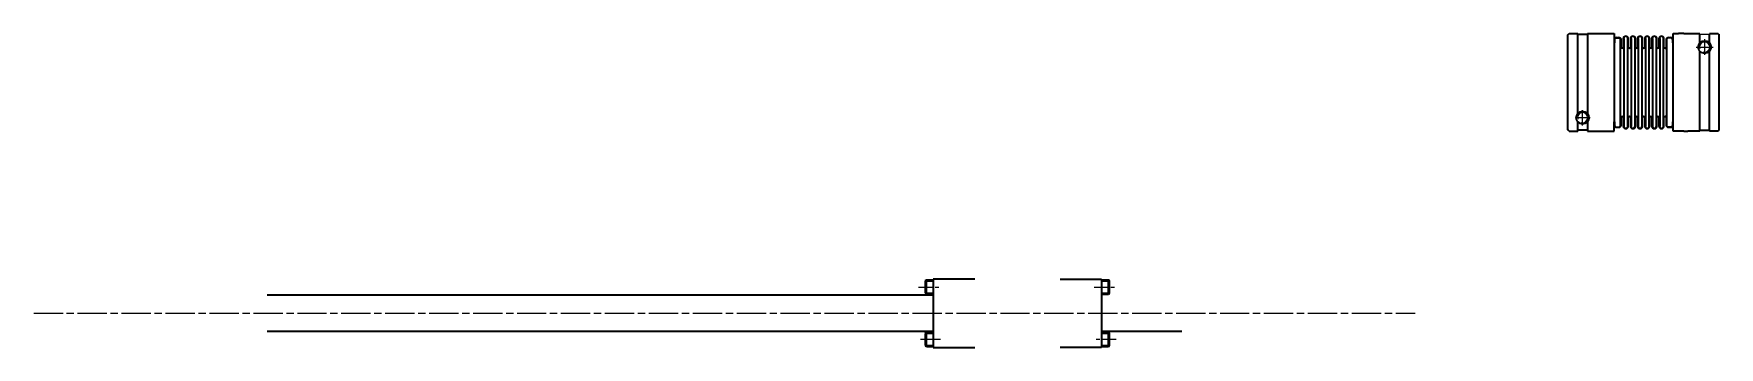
# Model space of a CAD drawing. Header units: millimetres. Extents: x -3183 to 3067, y 1033 to 2218.
# Drawn here: x 1547 to 2238, y 1138 to 1266 of the extents above; entities that cross this region are included whole.
import ezdxf

# ---------------------------------------------------------------- set-up
doc = ezdxf.new("R2010")
doc.units = ezdxf.units.MM
doc.linetypes.add('AM_ISO08W050', pattern=[18, 12, -1.5, 3, -1.5])
doc.linetypes.add('AM_ISO08W050x2', pattern=[9, 6, -0.75, 1.5, -0.75])
for name, color, linetype, lineweight in [('AM_0N', 7, 'Continuous', 50), ('AM_7', 4, 'AM_ISO08W050', 25), ('Cienkie', 51, 'Continuous', 13), ('Kontury', 7, 'Continuous', 35)]:
    doc.layers.add(name, color=color, linetype=linetype, lineweight=lineweight)
doc.layers.add('osie', color=130, linetype='Continuous')

# ---------------------------------------------------------------- blocks, each defined once
blk = doc.blocks.new('*U66')
at = {"color": 2, "linetype": 'Continuous', "extrusion": (0, 0, -1)}
for points in [[(-116.9, 246.2), (-117.8, 246), (-116.5, 245.8)], [(-117.4, 246.5), (-119.6, 246.2), (-116.9, 246.2)], [(-116.9, 246.2), (-118.2, 246.1), (-117.8, 246)], [(-119.6, 246.2), (-118.2, 246.1), (-116.9, 246.2)], [(-117.9, 246.7), (-119.1, 246.5), (-117.4, 246.5)], [(-119.1, 246.5), (-119.6, 246.2), (-117.4, 246.5)], [(-119.1, 246.5), (-117.9, 246.7), (-118.5, 246.7)], [(-119.6, 246.2), (-118.7, 246), (-118.2, 246.1)], [(-119.6, 246.2), (-120, 245.8), (-118.7, 246)], [(-118.7, 246), (-120, 245.8), (-119.1, 245.8)], [(-119.1, 245.8), (-120, 245.8), (-119.4, 245.5)], [(-120, 245.8), (-120.2, 245.2), (-119.4, 245.5)], [(-119.4, 245.5), (-120.2, 245.2), (-119.6, 245.1)], [(-120.2, 245.2), (-120.3, 244.6), (-119.6, 245.1)], [(-119.6, 245.1), (-120.3, 244.6), (-119.7, 244.6)], [(-119.7, 244.6), (-120.3, 237.8), (-119.7, 237.8)], [(-120.3, 244.6), (-120.3, 237.8), (-119.7, 244.6)], [(-120.3, 237.8), (-119.7, 237.3), (-119.7, 237.8)]]:
    blk.add_solid(points, dxfattribs=at)
blk = doc.blocks.new('*U67')
at = {"color": 2, "linetype": 'Continuous', "extrusion": (0, 0, -1)}
for points in [[(-122.7, 246.2), (-123.6, 246), (-122.3, 245.8)], [(-123.2, 246.5), (-125.4, 246.2), (-122.7, 246.2)], [(-122.7, 246.2), (-124.1, 246.1), (-123.6, 246)], [(-125.4, 246.2), (-124.1, 246.1), (-122.7, 246.2)], [(-123.8, 246.7), (-124.9, 246.5), (-123.2, 246.5)], [(-124.9, 246.5), (-125.4, 246.2), (-123.2, 246.5)], [(-124.9, 246.5), (-123.8, 246.7), (-124.4, 246.7)], [(-125.4, 246.2), (-124.5, 246), (-124.1, 246.1)], [(-125.4, 246.2), (-125.8, 245.8), (-124.5, 246)], [(-124.5, 246), (-125.8, 245.8), (-124.9, 245.8)], [(-124.9, 245.8), (-125.8, 245.8), (-125.2, 245.5)], [(-125.8, 245.8), (-126, 245.2), (-125.2, 245.5)], [(-125.2, 245.5), (-126, 245.2), (-125.5, 245.1)], [(-126, 245.2), (-126.1, 244.6), (-125.5, 245.1)], [(-125.5, 245.1), (-126.1, 244.6), (-125.5, 244.6)], [(-125.5, 244.6), (-126.1, 237.8), (-125.5, 237.8)], [(-126.1, 244.6), (-126.1, 237.8), (-125.5, 244.6)], [(-126.1, 237.8), (-125.6, 237.3), (-125.5, 237.8)]]:
    blk.add_solid(points, dxfattribs=at)
blk = doc.blocks.new('*U68')
at = {"color": 2, "linetype": 'Continuous', "extrusion": (0, 0, -1)}
for points in [[(-128.6, 246.2), (-129.5, 246), (-128.2, 245.8)], [(-129.1, 246.5), (-131.3, 246.2), (-128.6, 246.2)], [(-128.6, 246.2), (-129.9, 246.1), (-129.5, 246)], [(-131.3, 246.2), (-129.9, 246.1), (-128.6, 246.2)], [(-129.6, 246.7), (-130.8, 246.5), (-129.1, 246.5)], [(-130.8, 246.5), (-131.3, 246.2), (-129.1, 246.5)], [(-130.8, 246.5), (-129.6, 246.7), (-130.2, 246.7)], [(-131.3, 246.2), (-130.4, 246), (-129.9, 246.1)], [(-131.3, 246.2), (-131.6, 245.8), (-130.4, 246)], [(-130.4, 246), (-131.6, 245.8), (-130.8, 245.8)], [(-130.8, 245.8), (-131.6, 245.8), (-131.1, 245.5)], [(-131.6, 245.8), (-131.9, 245.2), (-131.1, 245.5)], [(-131.1, 245.5), (-131.9, 245.2), (-131.3, 245.1)], [(-131.9, 245.2), (-132, 244.6), (-131.3, 245.1)], [(-131.3, 245.1), (-132, 244.6), (-131.4, 244.6)], [(-131.4, 244.6), (-132, 237.8), (-131.4, 237.8)], [(-132, 244.6), (-132, 237.8), (-131.4, 244.6)], [(-132, 237.8), (-131.4, 237.3), (-131.4, 237.8)]]:
    blk.add_solid(points, dxfattribs=at)
blk = doc.blocks.new('*U69')
at = {"color": 2, "linetype": 'Continuous', "extrusion": (0, 0, -1)}
for points in [[(-134.4, 246.2), (-135.3, 246), (-134, 245.8)], [(-134.9, 246.5), (-137.1, 246.2), (-134.4, 246.2)], [(-134.4, 246.2), (-135.8, 246.1), (-135.3, 246)], [(-137.1, 246.2), (-135.8, 246.1), (-134.4, 246.2)], [(-135.5, 246.7), (-136.6, 246.5), (-134.9, 246.5)], [(-136.6, 246.5), (-137.1, 246.2), (-134.9, 246.5)], [(-136.6, 246.5), (-135.5, 246.7), (-136, 246.7)], [(-137.1, 246.2), (-136.2, 246), (-135.8, 246.1)], [(-137.1, 246.2), (-137.5, 245.8), (-136.2, 246)], [(-136.2, 246), (-137.5, 245.8), (-136.6, 245.8)], [(-136.6, 245.8), (-137.5, 245.8), (-136.9, 245.5)], [(-137.5, 245.8), (-137.7, 245.2), (-136.9, 245.5)], [(-136.9, 245.5), (-137.7, 245.2), (-137.1, 245.1)], [(-137.7, 245.2), (-137.8, 244.6), (-137.1, 245.1)], [(-137.1, 245.1), (-137.8, 244.6), (-137.2, 244.6)], [(-137.2, 244.6), (-137.8, 237.8), (-137.2, 237.8)], [(-137.8, 244.6), (-137.8, 237.8), (-137.2, 244.6)], [(-137.8, 237.8), (-137.3, 237.3), (-137.2, 237.8)]]:
    blk.add_solid(points, dxfattribs=at)
blk = doc.blocks.new('*U70')
at = {"color": 2, "linetype": 'Continuous', "extrusion": (0, 0, -1)}
for points in [[(-140.3, 246.2), (-141.1, 246), (-139.9, 245.8)], [(-140.7, 246.5), (-143, 246.2), (-140.3, 246.2)], [(-140.3, 246.2), (-141.6, 246.1), (-141.1, 246)], [(-143, 246.2), (-141.6, 246.1), (-140.3, 246.2)], [(-141.3, 246.7), (-142.5, 246.5), (-140.7, 246.5)], [(-142.5, 246.5), (-143, 246.2), (-140.7, 246.5)], [(-142.5, 246.5), (-141.3, 246.7), (-141.9, 246.7)], [(-143, 246.2), (-142.1, 246), (-141.6, 246.1)], [(-143, 246.2), (-143.3, 245.8), (-142.1, 246)], [(-142.1, 246), (-143.3, 245.8), (-142.5, 245.8)], [(-142.5, 245.8), (-143.3, 245.8), (-142.8, 245.5)], [(-143.3, 245.8), (-143.6, 245.2), (-142.8, 245.5)], [(-142.8, 245.5), (-143.6, 245.2), (-143, 245.1)], [(-143.6, 245.2), (-143.7, 244.6), (-143, 245.1)], [(-143, 245.1), (-143.7, 244.6), (-143.1, 244.6)], [(-143.1, 244.6), (-143.7, 237.8), (-143.1, 237.8)], [(-143.7, 244.6), (-143.7, 237.8), (-143.1, 244.6)], [(-143.7, 237.8), (-143.1, 237.3), (-143.1, 237.8)]]:
    blk.add_solid(points, dxfattribs=at)
blk = doc.blocks.new('*U71')
at = {"color": 2, "linetype": 'Continuous', "extrusion": (0, 0, -1)}
for points in [[(-146.1, 246.2), (-147, 246), (-145.7, 245.8)], [(-146.6, 246.5), (-148.8, 246.2), (-146.1, 246.2)], [(-146.1, 246.2), (-147.4, 246.1), (-147, 246)], [(-148.8, 246.2), (-147.4, 246.1), (-146.1, 246.2)], [(-147.2, 246.7), (-148.3, 246.5), (-146.6, 246.5)], [(-148.3, 246.5), (-148.8, 246.2), (-146.6, 246.5)], [(-148.3, 246.5), (-147.2, 246.7), (-147.7, 246.7)], [(-148.8, 246.2), (-147.9, 246), (-147.4, 246.1)], [(-148.8, 246.2), (-149.2, 245.8), (-147.9, 246)], [(-147.9, 246), (-149.2, 245.8), (-148.3, 245.8)], [(-148.3, 245.8), (-149.2, 245.8), (-148.6, 245.5)], [(-149.2, 245.8), (-149.4, 245.2), (-148.6, 245.5)], [(-148.6, 245.5), (-149.4, 245.2), (-148.8, 245.1)], [(-149.4, 245.2), (-149.5, 244.6), (-148.8, 245.1)], [(-148.8, 245.1), (-149.5, 244.6), (-148.9, 244.6)], [(-148.9, 244.6), (-149.5, 237.8), (-148.9, 237.8)], [(-149.5, 244.6), (-149.5, 237.8), (-148.9, 244.6)], [(-149.5, 237.8), (-149, 237.3), (-148.9, 237.8)]]:
    blk.add_solid(points, dxfattribs=at)
blk = doc.blocks.new('*U72')
at = {"color": 2, "linetype": 'Continuous', "extrusion": (0, 0, -1)}
for points in [[(-115.7, 237), (-116.5, 236.9), (-115.4, 236.9)], [(-116, 237.2), (-116.5, 236.9), (-115.7, 237)], [(-116.1, 237.5), (-116.7, 237.3), (-116, 237.2)], [(-116.7, 237.3), (-116.5, 236.9), (-116, 237.2)], [(-116.2, 237.8), (-116.7, 237.3), (-116.1, 237.5)], [(-116.5, 245.8), (-117, 245.5), (-116.2, 245.2)], [(-117, 245.5), (-116.8, 245.1), (-116.2, 245.2)], [(-116.2, 245.2), (-116.8, 245.1), (-116.2, 244.6)], [(-116.8, 245.1), (-116.8, 244.6), (-116.2, 244.6)], [(-116.2, 244.6), (-116.8, 237.8), (-116.2, 237.8)], [(-116.8, 244.6), (-116.8, 237.8), (-116.2, 244.6)], [(-116.8, 237.8), (-116.7, 237.3), (-116.2, 237.8)], [(-117.8, 246), (-117.4, 245.8), (-116.5, 245.8)], [(-117.4, 245.8), (-117, 245.5), (-116.5, 245.8)]]:
    blk.add_solid(points, dxfattribs=at)
blk = doc.blocks.new('*U73')
at = {"color": 2, "linetype": 'Continuous', "extrusion": (0, 0, -1)}
for points in [[(-121.6, 237), (-122.3, 236.9), (-121.3, 236.9)], [(-121.8, 237.2), (-122.3, 236.9), (-121.6, 237)], [(-121.9, 237.5), (-122.5, 237.3), (-121.8, 237.2)], [(-122.5, 237.3), (-122.3, 236.9), (-121.8, 237.2)], [(-122, 237.8), (-122.5, 237.3), (-121.9, 237.5)], [(-122.1, 245.2), (-122.7, 245.1), (-122, 244.6)], [(-122.7, 245.1), (-122.6, 244.6), (-122, 244.6)], [(-122, 244.6), (-122.6, 237.8), (-122, 237.8)], [(-122.6, 244.6), (-122.6, 237.8), (-122, 244.6)], [(-122.6, 237.8), (-122.5, 237.3), (-122, 237.8)], [(-122.3, 245.8), (-122.9, 245.5), (-122.1, 245.2)], [(-122.9, 245.5), (-122.7, 245.1), (-122.1, 245.2)], [(-123.6, 246), (-123.2, 245.8), (-122.3, 245.8)], [(-123.2, 245.8), (-122.9, 245.5), (-122.3, 245.8)]]:
    blk.add_solid(points, dxfattribs=at)
blk = doc.blocks.new('*U74')
at = {"color": 2, "linetype": 'Continuous', "extrusion": (0, 0, -1)}
for points in [[(-127.4, 237), (-128.2, 236.9), (-127.1, 236.9)], [(-127.6, 237.2), (-128.2, 236.9), (-127.4, 237)], [(-127.8, 237.5), (-128.4, 237.3), (-127.6, 237.2)], [(-128.4, 237.3), (-128.2, 236.9), (-127.6, 237.2)], [(-127.9, 245.2), (-128.5, 245.1), (-127.8, 244.6)], [(-128.5, 245.1), (-128.4, 244.6), (-127.8, 244.6)], [(-127.8, 244.6), (-128.4, 237.8), (-127.8, 237.8)], [(-128.4, 244.6), (-128.4, 237.8), (-127.8, 244.6)], [(-127.8, 237.8), (-128.4, 237.3), (-127.8, 237.5)], [(-128.4, 237.8), (-128.4, 237.3), (-127.8, 237.8)], [(-128.2, 245.8), (-128.7, 245.5), (-127.9, 245.2)], [(-128.7, 245.5), (-128.5, 245.1), (-127.9, 245.2)], [(-129.5, 246), (-129, 245.8), (-128.2, 245.8)], [(-129, 245.8), (-128.7, 245.5), (-128.2, 245.8)]]:
    blk.add_solid(points, dxfattribs=at)
blk = doc.blocks.new('*U75')
at = {"color": 2, "linetype": 'Continuous', "extrusion": (0, 0, -1)}
for points in [[(-133.3, 237), (-134, 236.9), (-133, 236.9)], [(-133.5, 237.2), (-134, 236.9), (-133.3, 237)], [(-133.6, 237.5), (-134.2, 237.3), (-133.5, 237.2)], [(-134.2, 237.3), (-134, 236.9), (-133.5, 237.2)], [(-133.7, 237.8), (-134.2, 237.3), (-133.6, 237.5)], [(-133.8, 245.2), (-134.4, 245.1), (-133.7, 244.6)], [(-134.4, 245.1), (-134.3, 244.6), (-133.7, 244.6)], [(-133.7, 244.6), (-134.3, 237.8), (-133.7, 237.8)], [(-134.3, 244.6), (-134.3, 237.8), (-133.7, 244.6)], [(-134.3, 237.8), (-134.2, 237.3), (-133.7, 237.8)], [(-134, 245.8), (-134.6, 245.5), (-133.8, 245.2)], [(-134.6, 245.5), (-134.4, 245.1), (-133.8, 245.2)], [(-135.3, 246), (-134.9, 245.8), (-134, 245.8)], [(-134.9, 245.8), (-134.6, 245.5), (-134, 245.8)]]:
    blk.add_solid(points, dxfattribs=at)
blk = doc.blocks.new('*U76')
at = {"color": 2, "linetype": 'Continuous', "extrusion": (0, 0, -1)}
for points in [[(-139.1, 237), (-139.9, 236.9), (-138.8, 236.9)], [(-139.3, 237.2), (-139.9, 236.9), (-139.1, 237)], [(-139.5, 237.5), (-140.1, 237.3), (-139.3, 237.2)], [(-140.1, 237.3), (-139.9, 236.9), (-139.3, 237.2)], [(-139.6, 245.2), (-140.2, 245.1), (-139.5, 244.6)], [(-140.2, 245.1), (-140.1, 244.6), (-139.5, 244.6)], [(-139.5, 244.6), (-140.1, 237.8), (-139.5, 237.8)], [(-140.1, 244.6), (-140.1, 237.8), (-139.5, 244.6)], [(-139.5, 237.8), (-140.1, 237.3), (-139.5, 237.5)], [(-140.1, 237.8), (-140.1, 237.3), (-139.5, 237.8)], [(-139.9, 245.8), (-140.4, 245.5), (-139.6, 245.2)], [(-140.4, 245.5), (-140.2, 245.1), (-139.6, 245.2)], [(-141.1, 246), (-140.7, 245.8), (-139.9, 245.8)], [(-140.7, 245.8), (-140.4, 245.5), (-139.9, 245.8)]]:
    blk.add_solid(points, dxfattribs=at)
blk = doc.blocks.new('*U77')
at = {"color": 2, "linetype": 'Continuous', "extrusion": (0, 0, -1)}
for points in [[(-145, 237), (-145.7, 236.9), (-144.7, 236.9)], [(-145.2, 237.2), (-145.7, 236.9), (-145, 237)], [(-145.3, 237.5), (-145.9, 237.3), (-145.2, 237.2)], [(-145.9, 237.3), (-145.7, 236.9), (-145.2, 237.2)], [(-145.4, 237.8), (-145.9, 237.3), (-145.3, 237.5)], [(-145.5, 245.2), (-146.1, 245.1), (-145.4, 244.6)], [(-146.1, 245.1), (-146, 244.6), (-145.4, 244.6)], [(-145.4, 244.6), (-146, 237.8), (-145.4, 237.8)], [(-146, 244.6), (-146, 237.8), (-145.4, 244.6)], [(-146, 237.8), (-145.9, 237.3), (-145.4, 237.8)], [(-145.7, 245.8), (-146.3, 245.5), (-145.5, 245.2)], [(-146.3, 245.5), (-146.1, 245.1), (-145.5, 245.2)], [(-147, 246), (-146.6, 245.8), (-145.7, 245.8)], [(-146.6, 245.8), (-146.3, 245.5), (-145.7, 245.8)]]:
    blk.add_solid(points, dxfattribs=at)
blk = doc.blocks.new('*U78')
at = {"color": 2, "linetype": 'Continuous', "extrusion": (0, 0, -1)}
for points in [[(-109.2, 245.1), (-110.1, 245), (-108.9, 244.7)], [(-109.5, 245.4), (-113.9, 245.1), (-109.2, 245.1)], [(-109.2, 245.1), (-110.4, 245), (-110.1, 245)], [(-113.9, 245.1), (-110.4, 245), (-109.2, 245.1)], [(-110, 245.5), (-113.5, 245.4), (-109.5, 245.4)], [(-113.5, 245.4), (-113.9, 245.1), (-109.5, 245.4)], [(-110.4, 245.6), (-113.1, 245.5), (-110, 245.5)], [(-113.1, 245.5), (-113.5, 245.4), (-110, 245.5)], [(-113.1, 245.5), (-110.4, 245.6), (-112.6, 245.6)], [(-113.9, 245.1), (-112.6, 245), (-110.4, 245)], [(-113.9, 245.1), (-113, 245), (-112.6, 245)], [(-113.9, 245.1), (-114.2, 244.7), (-113, 245)], [(-113, 245), (-114.2, 244.7), (-113.3, 244.8)], [(-113.3, 244.8), (-114.2, 244.7), (-113.6, 244.5)], [(-114.2, 244.7), (-114.4, 244.3), (-113.6, 244.5)], [(-113.6, 244.5), (-114.4, 244.3), (-113.8, 244.2)], [(-114.4, 244.3), (-114.4, 243.8), (-113.8, 244.2)], [(-113.8, 244.2), (-114.4, 243.8), (-113.8, 243.8)], [(-113.8, 243.8), (-114.4, 237.8), (-113.8, 237.8)], [(-114.4, 243.8), (-114.4, 237.8), (-113.8, 243.8)], [(-114.4, 237.8), (-113.9, 237.3), (-113.8, 237.8)]]:
    blk.add_solid(points, dxfattribs=at)
blk = doc.blocks.new('*U79')
at = {"color": 2, "linetype": 'Continuous', "extrusion": (0, 0, -1)}
for points in [[(-151.8, 245.1), (-152.7, 245), (-151.5, 244.7)], [(-152.1, 245.4), (-156.5, 245.1), (-151.8, 245.1)], [(-151.8, 245.1), (-153, 245), (-152.7, 245)], [(-156.5, 245.1), (-153, 245), (-151.8, 245.1)], [(-152.6, 245.5), (-156.1, 245.4), (-152.1, 245.4)], [(-156.1, 245.4), (-156.5, 245.1), (-152.1, 245.4)], [(-153, 245.6), (-155.7, 245.5), (-152.6, 245.5)], [(-155.7, 245.5), (-156.1, 245.4), (-152.6, 245.5)], [(-155.7, 245.5), (-153, 245.6), (-155.2, 245.6)], [(-156.5, 245.1), (-155.2, 245), (-153, 245)], [(-156.5, 245.1), (-155.6, 245), (-155.2, 245)], [(-156.5, 245.1), (-156.8, 244.7), (-155.6, 245)], [(-155.6, 245), (-156.8, 244.7), (-155.9, 244.8)], [(-155.9, 244.8), (-156.8, 244.7), (-156.2, 244.5)], [(-156.8, 244.7), (-157, 244.3), (-156.2, 244.5)], [(-156.2, 244.5), (-157, 244.3), (-156.4, 244.2)], [(-157, 244.3), (-157, 243.8), (-156.4, 244.2)], [(-156.4, 244.2), (-157, 243.8), (-156.4, 243.8)], [(-156.4, 243.8), (-157, 241.5), (-156.4, 241.5)], [(-157, 243.8), (-157, 241.5), (-156.4, 243.8)]]:
    blk.add_solid(points, dxfattribs=at)
blk = doc.blocks.new('*U80')
at = {"color": 2, "linetype": 'Continuous', "extrusion": (0, 0, -1)}
for points in [[(-108.7, 244.3), (-109.3, 244.2), (-108.6, 243.8)], [(-109.3, 244.2), (-109.2, 243.8), (-108.6, 243.8)], [(-108.6, 243.8), (-109.2, 241.5), (-108.6, 241.5)], [(-109.2, 243.8), (-109.2, 241.5), (-108.6, 243.8)], [(-108.9, 244.7), (-109.5, 244.5), (-108.7, 244.3)], [(-109.5, 244.5), (-109.3, 244.2), (-108.7, 244.3)], [(-110.1, 245), (-109.7, 244.8), (-108.9, 244.7)], [(-109.7, 244.8), (-109.5, 244.5), (-108.9, 244.7)]]:
    blk.add_solid(points, dxfattribs=at)
blk = doc.blocks.new('*U81')
at = {"color": 2, "linetype": 'Continuous', "extrusion": (0, 0, -1)}
for points in [[(-150.8, 237), (-151.6, 236.9), (-150.5, 236.9)], [(-151, 237.2), (-151.6, 236.9), (-150.8, 237)], [(-151.2, 237.5), (-151.8, 237.3), (-151, 237.2)], [(-151.8, 237.3), (-151.6, 236.9), (-151, 237.2)], [(-151.3, 244.3), (-151.9, 244.2), (-151.2, 243.8)], [(-151.9, 244.2), (-151.8, 243.8), (-151.2, 243.8)], [(-151.2, 243.8), (-151.8, 237.8), (-151.2, 237.8)], [(-151.8, 243.8), (-151.8, 237.8), (-151.2, 243.8)], [(-151.2, 237.8), (-151.8, 237.3), (-151.2, 237.5)], [(-151.8, 237.8), (-151.8, 237.3), (-151.2, 237.8)], [(-151.5, 244.7), (-152.1, 244.5), (-151.3, 244.3)], [(-152.1, 244.5), (-151.9, 244.2), (-151.3, 244.3)], [(-152.7, 245), (-152.3, 244.8), (-151.5, 244.7)], [(-152.3, 244.8), (-152.1, 244.5), (-151.5, 244.7)]]:
    blk.add_solid(points, dxfattribs=at)
blk = doc.blocks.new('*U82')
at = {"color": 2, "linetype": 'Continuous', "extrusion": (0, 0, -1)}
for points in [[(-114.4, 237.8), (-114.5, 237.5), (-113.9, 237.3)], [(-114.5, 237.5), (-114.6, 237.2), (-113.9, 237.3)], [(-113.9, 237.3), (-114.6, 237.2), (-114.1, 236.9)]]:
    blk.add_solid(points, dxfattribs=at)
blk = doc.blocks.new('*U83')
at = {"color": 2, "linetype": 'Continuous', "extrusion": (0, 0, -1)}
for points in [[(-120.3, 237.8), (-120.3, 237.5), (-119.7, 237.3)], [(-120.3, 237.5), (-120.5, 237.2), (-119.7, 237.3)], [(-119.7, 237.3), (-120.5, 237.2), (-120, 236.9)]]:
    blk.add_solid(points, dxfattribs=at)
blk = doc.blocks.new('*U84')
at = {"color": 2, "linetype": 'Continuous', "extrusion": (0, 0, -1)}
for points in [[(-126.1, 237.8), (-126.2, 237.5), (-125.6, 237.3)], [(-126.2, 237.5), (-126.3, 237.2), (-125.6, 237.3)], [(-125.6, 237.3), (-126.3, 237.2), (-125.8, 236.9)]]:
    blk.add_solid(points, dxfattribs=at)
blk = doc.blocks.new('*U85')
at = {"color": 2, "linetype": 'Continuous', "extrusion": (0, 0, -1)}
for points in [[(-132, 237.8), (-132, 237.5), (-131.4, 237.3)], [(-132, 237.5), (-132.2, 237.2), (-131.4, 237.3)], [(-131.4, 237.3), (-132.2, 237.2), (-131.6, 236.9)]]:
    blk.add_solid(points, dxfattribs=at)
blk = doc.blocks.new('*U86')
at = {"color": 2, "linetype": 'Continuous', "extrusion": (0, 0, -1)}
for points in [[(-137.8, 237.8), (-137.9, 237.5), (-137.3, 237.3)], [(-137.9, 237.5), (-138, 237.2), (-137.3, 237.3)], [(-137.3, 237.3), (-138, 237.2), (-137.5, 236.9)]]:
    blk.add_solid(points, dxfattribs=at)
blk = doc.blocks.new('*U87')
at = {"color": 2, "linetype": 'Continuous', "extrusion": (0, 0, -1)}
for points in [[(-143.7, 237.8), (-143.7, 237.5), (-143.1, 237.3)], [(-143.7, 237.5), (-143.9, 237.2), (-143.1, 237.3)], [(-143.1, 237.3), (-143.9, 237.2), (-143.3, 236.9)]]:
    blk.add_solid(points, dxfattribs=at)
blk = doc.blocks.new('*U88')
at = {"color": 2, "linetype": 'Continuous', "extrusion": (0, 0, -1)}
for points in [[(-149.5, 237.8), (-149.6, 237.5), (-149, 237.3)], [(-149.6, 237.5), (-149.7, 237.2), (-149, 237.3)], [(-149, 237.3), (-149.7, 237.2), (-149.2, 236.9)]]:
    blk.add_solid(points, dxfattribs=at)
blk = doc.blocks.new('*U89')
at = {"color": 2, "linetype": 'Continuous', "extrusion": (0, 0, -1)}
for points in [[(-114.6, 237.2), (-114.9, 237), (-114.1, 236.9)], [(-114.9, 237), (-115.1, 236.9), (-114.1, 236.9)], [(-114.1, 236.9), (-116.2, 236.6), (-114.4, 236.6)], [(-116.5, 236.9), (-116.2, 236.6), (-114.1, 236.9)], [(-115.4, 236.9), (-116.5, 236.9), (-114.1, 236.9)], [(-114.1, 236.9), (-115.1, 236.9), (-115.4, 236.9)], [(-114.4, 236.6), (-115.7, 236.4), (-114.8, 236.4)], [(-116.2, 236.6), (-115.7, 236.4), (-114.4, 236.6)], [(-115.7, 236.4), (-115.3, 236.3), (-114.8, 236.4)]]:
    blk.add_solid(points, dxfattribs=at)
blk = doc.blocks.new('*U90')
at = {"color": 2, "linetype": 'Continuous', "extrusion": (0, 0, -1)}
for points in [[(-120.5, 237.2), (-120.7, 237), (-120, 236.9)], [(-120.7, 237), (-121, 236.9), (-120, 236.9)], [(-120, 236.9), (-122, 236.6), (-120.3, 236.6)], [(-122.3, 236.9), (-122, 236.6), (-120, 236.9)], [(-121.3, 236.9), (-122.3, 236.9), (-120, 236.9)], [(-120, 236.9), (-121, 236.9), (-121.3, 236.9)], [(-120.3, 236.6), (-121.6, 236.4), (-120.7, 236.4)], [(-122, 236.6), (-121.6, 236.4), (-120.3, 236.6)], [(-121.6, 236.4), (-121.1, 236.3), (-120.7, 236.4)]]:
    blk.add_solid(points, dxfattribs=at)
blk = doc.blocks.new('*U91')
at = {"color": 2, "linetype": 'Continuous', "extrusion": (0, 0, -1)}
for points in [[(-126.3, 237.2), (-126.6, 237), (-125.8, 236.9)], [(-126.6, 237), (-126.8, 236.9), (-125.8, 236.9)], [(-125.8, 236.9), (-127.8, 236.6), (-126.1, 236.6)], [(-128.2, 236.9), (-127.8, 236.6), (-125.8, 236.9)], [(-127.1, 236.9), (-128.2, 236.9), (-125.8, 236.9)], [(-125.8, 236.9), (-126.8, 236.9), (-127.1, 236.9)], [(-126.1, 236.6), (-127.4, 236.4), (-126.5, 236.4)], [(-127.8, 236.6), (-127.4, 236.4), (-126.1, 236.6)], [(-127.4, 236.4), (-127, 236.3), (-126.5, 236.4)]]:
    blk.add_solid(points, dxfattribs=at)
blk = doc.blocks.new('*U92')
at = {"color": 2, "linetype": 'Continuous', "extrusion": (0, 0, -1)}
for points in [[(-132.2, 237.2), (-132.4, 237), (-131.6, 236.9)], [(-132.4, 237), (-132.7, 236.9), (-131.6, 236.9)], [(-131.6, 236.9), (-133.7, 236.6), (-132, 236.6)], [(-134, 236.9), (-133.7, 236.6), (-131.6, 236.9)], [(-133, 236.9), (-134, 236.9), (-131.6, 236.9)], [(-131.6, 236.9), (-132.7, 236.9), (-133, 236.9)], [(-132, 236.6), (-133.3, 236.4), (-132.4, 236.4)], [(-133.7, 236.6), (-133.3, 236.4), (-132, 236.6)], [(-133.3, 236.4), (-132.8, 236.3), (-132.4, 236.4)]]:
    blk.add_solid(points, dxfattribs=at)
blk = doc.blocks.new('*U93')
at = {"color": 2, "linetype": 'Continuous', "extrusion": (0, 0, -1)}
for points in [[(-138, 237.2), (-138.2, 237), (-137.5, 236.9)], [(-138.2, 237), (-138.5, 236.9), (-137.5, 236.9)], [(-137.5, 236.9), (-139.5, 236.6), (-137.8, 236.6)], [(-139.9, 236.9), (-139.5, 236.6), (-137.5, 236.9)], [(-138.8, 236.9), (-139.9, 236.9), (-137.5, 236.9)], [(-137.5, 236.9), (-138.5, 236.9), (-138.8, 236.9)], [(-137.8, 236.6), (-139.1, 236.4), (-138.2, 236.4)], [(-139.5, 236.6), (-139.1, 236.4), (-137.8, 236.6)], [(-139.1, 236.4), (-138.7, 236.3), (-138.2, 236.4)]]:
    blk.add_solid(points, dxfattribs=at)
blk = doc.blocks.new('*U94')
at = {"color": 2, "linetype": 'Continuous', "extrusion": (0, 0, -1)}
for points in [[(-143.9, 237.2), (-144.1, 237), (-143.3, 236.9)], [(-144.1, 237), (-144.4, 236.9), (-143.3, 236.9)], [(-143.3, 236.9), (-145.4, 236.6), (-143.7, 236.6)], [(-145.7, 236.9), (-145.4, 236.6), (-143.3, 236.9)], [(-144.7, 236.9), (-145.7, 236.9), (-143.3, 236.9)], [(-143.3, 236.9), (-144.4, 236.9), (-144.7, 236.9)], [(-143.7, 236.6), (-145, 236.4), (-144.1, 236.4)], [(-145.4, 236.6), (-145, 236.4), (-143.7, 236.6)], [(-145, 236.4), (-144.5, 236.3), (-144.1, 236.4)]]:
    blk.add_solid(points, dxfattribs=at)
blk = doc.blocks.new('*U95')
at = {"color": 2, "linetype": 'Continuous', "extrusion": (0, 0, -1)}
for points in [[(-149.7, 237.2), (-149.9, 237), (-149.2, 236.9)], [(-149.9, 237), (-150.2, 236.9), (-149.2, 236.9)], [(-149.2, 236.9), (-151.2, 236.6), (-149.5, 236.6)], [(-151.6, 236.9), (-151.2, 236.6), (-149.2, 236.9)], [(-150.5, 236.9), (-151.6, 236.9), (-149.2, 236.9)], [(-149.2, 236.9), (-150.2, 236.9), (-150.5, 236.9)], [(-149.5, 236.6), (-150.8, 236.4), (-149.9, 236.4)], [(-151.2, 236.6), (-150.8, 236.4), (-149.5, 236.6)], [(-150.8, 236.4), (-150.4, 236.3), (-149.9, 236.4)]]:
    blk.add_solid(points, dxfattribs=at)
blk = doc.blocks.new('*U96')
at = {"color": 2, "linetype": 'Continuous', "extrusion": (0, 0, -1)}
for points in [[(-114.1, 180.1), (-115.1, 180.1), (-113.9, 179.7)], [(-114.4, 180.4), (-116.5, 180.1), (-114.1, 180.1)], [(-116.5, 180.1), (-115.1, 180.1), (-114.1, 180.1)], [(-114.8, 180.6), (-116.2, 180.4), (-114.4, 180.4)], [(-116.2, 180.4), (-116.5, 180.1), (-114.4, 180.4)], [(-115.3, 180.7), (-115.7, 180.6), (-114.8, 180.6)], [(-115.7, 180.6), (-116.2, 180.4), (-114.8, 180.6)], [(-116.5, 180.1), (-115.4, 180.1), (-115.1, 180.1)], [(-115.4, 180.1), (-116.7, 179.7), (-115.7, 180)], [(-116.5, 180.1), (-116.7, 179.7), (-115.4, 180.1)], [(-115.7, 180), (-116.7, 179.7), (-116, 179.8)], [(-116, 179.8), (-116.7, 179.7), (-116.1, 179.5)], [(-116.7, 179.7), (-116.8, 179.2), (-116.1, 179.5)], [(-116.1, 179.5), (-116.8, 179.2), (-116.2, 179.2)], [(-116.2, 179.2), (-116.8, 172.4), (-116.2, 172.4)], [(-116.8, 179.2), (-116.8, 172.4), (-116.2, 179.2)], [(-116.8, 172.4), (-116.2, 171.8), (-116.2, 172.4)]]:
    blk.add_solid(points, dxfattribs=at)
blk = doc.blocks.new('*U97')
at = {"color": 2, "linetype": 'Continuous', "extrusion": (0, 0, -1)}
for points in [[(-120, 180.1), (-121, 180.1), (-119.7, 179.7)], [(-120.3, 180.4), (-122.3, 180.1), (-120, 180.1)], [(-122.3, 180.1), (-121, 180.1), (-120, 180.1)], [(-120.7, 180.6), (-122, 180.4), (-120.3, 180.4)], [(-122, 180.4), (-122.3, 180.1), (-120.3, 180.4)], [(-121.1, 180.7), (-121.6, 180.6), (-120.7, 180.6)], [(-121.6, 180.6), (-122, 180.4), (-120.7, 180.6)], [(-122.3, 180.1), (-121.3, 180.1), (-121, 180.1)], [(-121.3, 180.1), (-122.5, 179.7), (-121.6, 180)], [(-122.3, 180.1), (-122.5, 179.7), (-121.3, 180.1)], [(-121.6, 180), (-122.5, 179.7), (-121.8, 179.8)], [(-121.8, 179.8), (-122.5, 179.7), (-121.9, 179.5)], [(-122.5, 179.7), (-122.6, 179.2), (-121.9, 179.5)], [(-121.9, 179.5), (-122.6, 179.2), (-122, 179.2)], [(-122, 179.2), (-122.6, 172.4), (-122, 172.4)], [(-122.6, 179.2), (-122.6, 172.4), (-122, 179.2)], [(-122.6, 172.4), (-122.1, 171.8), (-122, 172.4)]]:
    blk.add_solid(points, dxfattribs=at)
blk = doc.blocks.new('*U98')
at = {"color": 2, "linetype": 'Continuous', "extrusion": (0, 0, -1)}
for points in [[(-125.8, 180.1), (-126.8, 180.1), (-125.6, 179.7)], [(-126.1, 180.4), (-128.2, 180.1), (-125.8, 180.1)], [(-128.2, 180.1), (-126.8, 180.1), (-125.8, 180.1)], [(-126.5, 180.6), (-127.8, 180.4), (-126.1, 180.4)], [(-127.8, 180.4), (-128.2, 180.1), (-126.1, 180.4)], [(-127, 180.7), (-127.4, 180.6), (-126.5, 180.6)], [(-127.4, 180.6), (-127.8, 180.4), (-126.5, 180.6)], [(-128.2, 180.1), (-127.1, 180.1), (-126.8, 180.1)], [(-127.1, 180.1), (-128.4, 179.7), (-127.4, 180)], [(-128.2, 180.1), (-128.4, 179.7), (-127.1, 180.1)], [(-127.4, 180), (-128.4, 179.7), (-127.6, 179.8)], [(-127.6, 179.8), (-128.4, 179.7), (-127.8, 179.5)], [(-128.4, 179.7), (-128.4, 179.2), (-127.8, 179.5)], [(-127.8, 179.5), (-128.4, 179.2), (-127.8, 179.2)], [(-127.8, 179.2), (-128.4, 172.4), (-127.8, 172.4)], [(-128.4, 179.2), (-128.4, 172.4), (-127.8, 179.2)], [(-128.4, 172.4), (-127.9, 171.8), (-127.8, 172.4)]]:
    blk.add_solid(points, dxfattribs=at)
blk = doc.blocks.new('*U99')
at = {"color": 2, "linetype": 'Continuous', "extrusion": (0, 0, -1)}
for points in [[(-131.6, 180.1), (-132.7, 180.1), (-131.4, 179.7)], [(-132, 180.4), (-134, 180.1), (-131.6, 180.1)], [(-134, 180.1), (-132.7, 180.1), (-131.6, 180.1)], [(-132.4, 180.6), (-133.7, 180.4), (-132, 180.4)], [(-133.7, 180.4), (-134, 180.1), (-132, 180.4)], [(-132.8, 180.7), (-133.3, 180.6), (-132.4, 180.6)], [(-133.3, 180.6), (-133.7, 180.4), (-132.4, 180.6)], [(-134, 180.1), (-133, 180.1), (-132.7, 180.1)], [(-133, 180.1), (-134.2, 179.7), (-133.3, 180)], [(-134, 180.1), (-134.2, 179.7), (-133, 180.1)], [(-133.3, 180), (-134.2, 179.7), (-133.5, 179.8)], [(-133.5, 179.8), (-134.2, 179.7), (-133.6, 179.5)], [(-134.2, 179.7), (-134.3, 179.2), (-133.6, 179.5)], [(-133.6, 179.5), (-134.3, 179.2), (-133.7, 179.2)], [(-133.7, 179.2), (-134.3, 172.4), (-133.7, 172.4)], [(-134.3, 179.2), (-134.3, 172.4), (-133.7, 179.2)], [(-134.3, 172.4), (-133.8, 171.8), (-133.7, 172.4)]]:
    blk.add_solid(points, dxfattribs=at)
blk = doc.blocks.new('*U100')
at = {"color": 2, "linetype": 'Continuous', "extrusion": (0, 0, -1)}
for points in [[(-137.5, 180.1), (-138.5, 180.1), (-137.3, 179.7)], [(-137.8, 180.4), (-139.9, 180.1), (-137.5, 180.1)], [(-139.9, 180.1), (-138.5, 180.1), (-137.5, 180.1)], [(-138.2, 180.6), (-139.5, 180.4), (-137.8, 180.4)], [(-139.5, 180.4), (-139.9, 180.1), (-137.8, 180.4)], [(-138.7, 180.7), (-139.1, 180.6), (-138.2, 180.6)], [(-139.1, 180.6), (-139.5, 180.4), (-138.2, 180.6)], [(-139.9, 180.1), (-138.8, 180.1), (-138.5, 180.1)], [(-138.8, 180.1), (-140.1, 179.7), (-139.1, 180)], [(-139.9, 180.1), (-140.1, 179.7), (-138.8, 180.1)], [(-139.1, 180), (-140.1, 179.7), (-139.3, 179.8)], [(-139.3, 179.8), (-140.1, 179.7), (-139.5, 179.5)], [(-140.1, 179.7), (-140.1, 179.2), (-139.5, 179.5)], [(-139.5, 179.5), (-140.1, 179.2), (-139.5, 179.2)], [(-139.5, 179.2), (-140.1, 172.4), (-139.5, 172.4)], [(-140.1, 179.2), (-140.1, 172.4), (-139.5, 179.2)], [(-140.1, 172.4), (-139.6, 171.8), (-139.5, 172.4)]]:
    blk.add_solid(points, dxfattribs=at)
blk = doc.blocks.new('*U101')
at = {"color": 2, "linetype": 'Continuous', "extrusion": (0, 0, -1)}
for points in [[(-143.3, 180.1), (-144.4, 180.1), (-143.1, 179.7)], [(-143.7, 180.4), (-145.7, 180.1), (-143.3, 180.1)], [(-145.7, 180.1), (-144.4, 180.1), (-143.3, 180.1)], [(-144.1, 180.6), (-145.4, 180.4), (-143.7, 180.4)], [(-145.4, 180.4), (-145.7, 180.1), (-143.7, 180.4)], [(-144.5, 180.7), (-145, 180.6), (-144.1, 180.6)], [(-145, 180.6), (-145.4, 180.4), (-144.1, 180.6)], [(-145.7, 180.1), (-144.7, 180.1), (-144.4, 180.1)], [(-144.7, 180.1), (-145.9, 179.7), (-145, 180)], [(-145.7, 180.1), (-145.9, 179.7), (-144.7, 180.1)], [(-145, 180), (-145.9, 179.7), (-145.2, 179.8)], [(-145.2, 179.8), (-145.9, 179.7), (-145.3, 179.5)], [(-145.9, 179.7), (-146, 179.2), (-145.3, 179.5)], [(-145.3, 179.5), (-146, 179.2), (-145.4, 179.2)], [(-145.4, 179.2), (-146, 172.4), (-145.4, 172.4)], [(-146, 179.2), (-146, 172.4), (-145.4, 179.2)], [(-146, 172.4), (-145.5, 171.8), (-145.4, 172.4)]]:
    blk.add_solid(points, dxfattribs=at)
blk = doc.blocks.new('*U102')
at = {"color": 2, "linetype": 'Continuous', "extrusion": (0, 0, -1)}
for points in [[(-149.2, 180.1), (-150.2, 180.1), (-149, 179.7)], [(-149.5, 180.4), (-151.6, 180.1), (-149.2, 180.1)], [(-151.6, 180.1), (-150.2, 180.1), (-149.2, 180.1)], [(-149.9, 180.6), (-151.2, 180.4), (-149.5, 180.4)], [(-151.2, 180.4), (-151.6, 180.1), (-149.5, 180.4)], [(-150.4, 180.7), (-150.8, 180.6), (-149.9, 180.6)], [(-150.8, 180.6), (-151.2, 180.4), (-149.9, 180.6)], [(-151.6, 180.1), (-150.5, 180.1), (-150.2, 180.1)], [(-150.5, 180.1), (-151.8, 179.7), (-150.8, 180)], [(-151.6, 180.1), (-151.8, 179.7), (-150.5, 180.1)], [(-150.8, 180), (-151.8, 179.7), (-151, 179.8)], [(-151, 179.8), (-151.8, 179.7), (-151.2, 179.5)], [(-151.8, 179.7), (-151.8, 179.2), (-151.2, 179.5)], [(-151.2, 179.5), (-151.8, 179.2), (-151.2, 179.2)], [(-151.2, 179.2), (-151.8, 173.2), (-151.2, 173.2)], [(-151.8, 179.2), (-151.8, 173.2), (-151.2, 179.2)], [(-151.8, 173.2), (-151.3, 172.7), (-151.2, 173.2)]]:
    blk.add_solid(points, dxfattribs=at)
blk = doc.blocks.new('*U103')
at = {"color": 2, "linetype": 'Continuous', "extrusion": (0, 0, -1)}
for points in [[(-113.9, 179.7), (-114.5, 179.5), (-113.8, 179.2)], [(-114.5, 179.5), (-114.4, 179.2), (-113.8, 179.2)], [(-115.1, 180.1), (-114.9, 180), (-113.9, 179.7)], [(-114.9, 180), (-114.6, 179.8), (-113.9, 179.7)], [(-114.6, 179.8), (-114.5, 179.5), (-113.9, 179.7)], [(-113.3, 172.2), (-113.9, 171.9), (-113, 172.1)], [(-113.6, 172.5), (-114.2, 172.3), (-113.3, 172.2)], [(-114.2, 172.3), (-113.9, 171.9), (-113.3, 172.2)], [(-113.8, 172.8), (-114.4, 172.7), (-113.6, 172.5)], [(-114.4, 172.7), (-114.2, 172.3), (-113.6, 172.5)], [(-113.8, 179.2), (-114.4, 173.2), (-113.8, 173.2)], [(-114.4, 179.2), (-114.4, 173.2), (-113.8, 179.2)], [(-113.8, 173.2), (-114.4, 172.7), (-113.8, 172.8)], [(-114.4, 173.2), (-114.4, 172.7), (-113.8, 173.2)]]:
    blk.add_solid(points, dxfattribs=at)
blk = doc.blocks.new('*U104')
at = {"color": 2, "linetype": 'Continuous', "extrusion": (0, 0, -1)}
for points in [[(-121, 180.1), (-120.7, 180), (-119.7, 179.7)], [(-120.7, 180), (-120.5, 179.8), (-119.7, 179.7)], [(-120.5, 179.8), (-120.3, 179.5), (-119.7, 179.7)], [(-119.7, 179.7), (-120.3, 179.5), (-119.7, 179.2)], [(-120.3, 179.5), (-120.3, 179.2), (-119.7, 179.2)], [(-119.1, 171.2), (-119.6, 170.8), (-118.7, 171)], [(-119.4, 171.5), (-120, 171.3), (-119.1, 171.2)], [(-120, 171.3), (-119.6, 170.8), (-119.1, 171.2)], [(-119.6, 171.9), (-120.2, 171.8), (-119.4, 171.5)], [(-120.2, 171.8), (-120, 171.3), (-119.4, 171.5)], [(-119.7, 172.4), (-120.2, 171.8), (-119.6, 171.9)], [(-119.7, 179.2), (-120.3, 172.4), (-119.7, 172.4)], [(-120.3, 179.2), (-120.3, 172.4), (-119.7, 179.2)], [(-120.3, 172.4), (-120.2, 171.8), (-119.7, 172.4)]]:
    blk.add_solid(points, dxfattribs=at)
blk = doc.blocks.new('*U105')
at = {"color": 2, "linetype": 'Continuous', "extrusion": (0, 0, -1)}
for points in [[(-125.6, 179.7), (-126.2, 179.5), (-125.5, 179.2)], [(-126.2, 179.5), (-126.1, 179.2), (-125.5, 179.2)], [(-126.8, 180.1), (-126.6, 180), (-125.6, 179.7)], [(-126.6, 180), (-126.3, 179.8), (-125.6, 179.7)], [(-126.3, 179.8), (-126.2, 179.5), (-125.6, 179.7)], [(-124.9, 171.2), (-125.4, 170.8), (-124.5, 171)], [(-125.2, 171.5), (-125.8, 171.3), (-124.9, 171.2)], [(-125.8, 171.3), (-125.4, 170.8), (-124.9, 171.2)], [(-125.5, 171.9), (-126, 171.8), (-125.2, 171.5)], [(-126, 171.8), (-125.8, 171.3), (-125.2, 171.5)], [(-125.5, 179.2), (-126.1, 172.4), (-125.5, 172.4)], [(-126.1, 179.2), (-126.1, 172.4), (-125.5, 179.2)], [(-125.5, 172.4), (-126, 171.8), (-125.5, 171.9)], [(-126.1, 172.4), (-126, 171.8), (-125.5, 172.4)]]:
    blk.add_solid(points, dxfattribs=at)
blk = doc.blocks.new('*U106')
at = {"color": 2, "linetype": 'Continuous', "extrusion": (0, 0, -1)}
for points in [[(-132.7, 180.1), (-132.4, 180), (-131.4, 179.7)], [(-132.4, 180), (-132.2, 179.8), (-131.4, 179.7)], [(-132.2, 179.8), (-132, 179.5), (-131.4, 179.7)], [(-131.4, 179.7), (-132, 179.5), (-131.4, 179.2)], [(-132, 179.5), (-132, 179.2), (-131.4, 179.2)], [(-130.8, 171.2), (-131.3, 170.8), (-130.4, 171)], [(-131.1, 171.5), (-131.6, 171.3), (-130.8, 171.2)], [(-131.6, 171.3), (-131.3, 170.8), (-130.8, 171.2)], [(-131.3, 171.9), (-131.9, 171.8), (-131.1, 171.5)], [(-131.9, 171.8), (-131.6, 171.3), (-131.1, 171.5)], [(-131.4, 172.4), (-131.9, 171.8), (-131.3, 171.9)], [(-131.4, 179.2), (-132, 172.4), (-131.4, 172.4)], [(-132, 179.2), (-132, 172.4), (-131.4, 179.2)], [(-132, 172.4), (-131.9, 171.8), (-131.4, 172.4)]]:
    blk.add_solid(points, dxfattribs=at)
blk = doc.blocks.new('*U107')
at = {"color": 2, "linetype": 'Continuous', "extrusion": (0, 0, -1)}
for points in [[(-137.3, 179.7), (-137.9, 179.5), (-137.2, 179.2)], [(-137.9, 179.5), (-137.8, 179.2), (-137.2, 179.2)], [(-138.5, 180.1), (-138.2, 180), (-137.3, 179.7)], [(-138.2, 180), (-138, 179.8), (-137.3, 179.7)], [(-138, 179.8), (-137.9, 179.5), (-137.3, 179.7)], [(-136.6, 171.2), (-137.1, 170.8), (-136.2, 171)], [(-136.9, 171.5), (-137.5, 171.3), (-136.6, 171.2)], [(-137.5, 171.3), (-137.1, 170.8), (-136.6, 171.2)], [(-137.1, 171.9), (-137.7, 171.8), (-136.9, 171.5)], [(-137.7, 171.8), (-137.5, 171.3), (-136.9, 171.5)], [(-137.2, 172.4), (-137.7, 171.8), (-137.1, 171.9)], [(-137.2, 179.2), (-137.8, 172.4), (-137.2, 172.4)], [(-137.8, 179.2), (-137.8, 172.4), (-137.2, 179.2)], [(-137.8, 172.4), (-137.7, 171.8), (-137.2, 172.4)]]:
    blk.add_solid(points, dxfattribs=at)
blk = doc.blocks.new('*U108')
at = {"color": 2, "linetype": 'Continuous', "extrusion": (0, 0, -1)}
for points in [[(-144.4, 180.1), (-144.1, 180), (-143.1, 179.7)], [(-144.1, 180), (-143.9, 179.8), (-143.1, 179.7)], [(-143.9, 179.8), (-143.7, 179.5), (-143.1, 179.7)], [(-143.1, 179.7), (-143.7, 179.5), (-143.1, 179.2)], [(-143.7, 179.5), (-143.7, 179.2), (-143.1, 179.2)], [(-142.5, 171.2), (-143, 170.8), (-142.1, 171)], [(-142.8, 171.5), (-143.3, 171.3), (-142.5, 171.2)], [(-143.3, 171.3), (-143, 170.8), (-142.5, 171.2)], [(-143, 171.9), (-143.6, 171.8), (-142.8, 171.5)], [(-143.6, 171.8), (-143.3, 171.3), (-142.8, 171.5)], [(-143.1, 172.4), (-143.6, 171.8), (-143, 171.9)], [(-143.1, 179.2), (-143.7, 172.4), (-143.1, 172.4)], [(-143.7, 179.2), (-143.7, 172.4), (-143.1, 179.2)], [(-143.7, 172.4), (-143.6, 171.8), (-143.1, 172.4)]]:
    blk.add_solid(points, dxfattribs=at)
blk = doc.blocks.new('*U109')
at = {"color": 2, "linetype": 'Continuous', "extrusion": (0, 0, -1)}
for points in [[(-149, 179.7), (-149.6, 179.5), (-148.9, 179.2)], [(-149.6, 179.5), (-149.5, 179.2), (-148.9, 179.2)], [(-150.2, 180.1), (-149.9, 180), (-149, 179.7)], [(-149.9, 180), (-149.7, 179.8), (-149, 179.7)], [(-149.7, 179.8), (-149.6, 179.5), (-149, 179.7)], [(-148.3, 171.2), (-148.8, 170.8), (-147.9, 171)], [(-148.6, 171.5), (-149.2, 171.3), (-148.3, 171.2)], [(-149.2, 171.3), (-148.8, 170.8), (-148.3, 171.2)], [(-148.8, 171.9), (-149.4, 171.8), (-148.6, 171.5)], [(-149.4, 171.8), (-149.2, 171.3), (-148.6, 171.5)], [(-148.9, 172.4), (-149.4, 171.8), (-148.8, 171.9)], [(-148.9, 179.2), (-149.5, 172.4), (-148.9, 172.4)], [(-149.5, 179.2), (-149.5, 172.4), (-148.9, 179.2)], [(-149.5, 172.4), (-149.4, 171.8), (-148.9, 172.4)]]:
    blk.add_solid(points, dxfattribs=at)
blk = doc.blocks.new('*U110')
at = {"color": 2, "linetype": 'Continuous', "extrusion": (0, 0, -1)}
for points in [[(-108.6, 173.2), (-108.6, 175.5), (-108.7, 172.7)], [(-109.2, 175.5), (-108.7, 172.7), (-108.6, 175.5)], [(-108.7, 172.7), (-109.2, 175.5), (-109.2, 173.2)]]:
    blk.add_solid(points, dxfattribs=at)
blk = doc.blocks.new('*U111')
at = {"color": 2, "linetype": 'Continuous', "extrusion": (0, 0, -1)}
for points in [[(-155.9, 172.2), (-156.5, 171.9), (-155.6, 172.1)], [(-156.2, 172.5), (-156.8, 172.3), (-155.9, 172.2)], [(-156.8, 172.3), (-156.5, 171.9), (-155.9, 172.2)], [(-156.4, 172.8), (-157, 172.7), (-156.2, 172.5)], [(-157, 172.7), (-156.8, 172.3), (-156.2, 172.5)], [(-157, 173.2), (-156.4, 175.5), (-157, 175.5)], [(-156.4, 175.5), (-157, 173.2), (-156.4, 173.2)], [(-156.4, 173.2), (-157, 172.7), (-156.4, 172.8)], [(-157, 173.2), (-157, 172.7), (-156.4, 173.2)]]:
    blk.add_solid(points, dxfattribs=at)
blk = doc.blocks.new('*U112')
at = {"color": 2, "linetype": 'Continuous', "extrusion": (0, 0, -1)}
for points in [[(-109.2, 173.2), (-109.3, 172.8), (-108.7, 172.7)], [(-109.3, 172.8), (-109.5, 172.5), (-108.7, 172.7)], [(-108.7, 172.7), (-109.5, 172.5), (-108.9, 172.3)], [(-109.5, 172.5), (-109.7, 172.2), (-108.9, 172.3)], [(-108.9, 172.3), (-109.7, 172.2), (-109.2, 171.9)]]:
    blk.add_solid(points, dxfattribs=at)
blk = doc.blocks.new('*U113')
at = {"color": 2, "linetype": 'Continuous', "extrusion": (0, 0, -1)}
for points in [[(-151.8, 173.2), (-151.9, 172.8), (-151.3, 172.7)], [(-151.9, 172.8), (-152.1, 172.5), (-151.3, 172.7)], [(-151.3, 172.7), (-152.1, 172.5), (-151.5, 172.3)], [(-152.1, 172.5), (-152.3, 172.2), (-151.5, 172.3)], [(-151.5, 172.3), (-152.3, 172.2), (-151.8, 171.9)]]:
    blk.add_solid(points, dxfattribs=at)
blk = doc.blocks.new('*U114')
at = {"color": 2, "linetype": 'Continuous', "extrusion": (0, 0, -1)}
for points in [[(-109.7, 172.2), (-110.1, 172.1), (-109.2, 171.9)], [(-110.1, 172.1), (-110.4, 172), (-109.2, 171.9)], [(-112.6, 172), (-113.9, 171.9), (-109.2, 171.9)], [(-109.2, 171.9), (-110.4, 172), (-112.6, 172)], [(-109.2, 171.9), (-113.5, 171.7), (-109.5, 171.7)], [(-113.9, 171.9), (-113.5, 171.7), (-109.2, 171.9)], [(-109.5, 171.7), (-113.1, 171.5), (-110, 171.5)], [(-113.5, 171.7), (-113.1, 171.5), (-109.5, 171.7)], [(-110, 171.5), (-112.6, 171.4), (-110.4, 171.4)], [(-113.1, 171.5), (-112.6, 171.4), (-110, 171.5)], [(-113, 172.1), (-113.9, 171.9), (-112.6, 172)]]:
    blk.add_solid(points, dxfattribs=at)
blk = doc.blocks.new('*U115')
at = {"color": 2, "linetype": 'Continuous', "extrusion": (0, 0, -1)}
for points in [[(-152.3, 172.2), (-152.7, 172.1), (-151.8, 171.9)], [(-152.7, 172.1), (-153, 172), (-151.8, 171.9)], [(-155.2, 172), (-156.5, 171.9), (-151.8, 171.9)], [(-151.8, 171.9), (-153, 172), (-155.2, 172)], [(-151.8, 171.9), (-156.1, 171.7), (-152.1, 171.7)], [(-156.5, 171.9), (-156.1, 171.7), (-151.8, 171.9)], [(-152.1, 171.7), (-155.7, 171.5), (-152.6, 171.5)], [(-156.1, 171.7), (-155.7, 171.5), (-152.1, 171.7)], [(-152.6, 171.5), (-155.2, 171.4), (-153, 171.4)], [(-155.7, 171.5), (-155.2, 171.4), (-152.6, 171.5)], [(-155.6, 172.1), (-156.5, 171.9), (-155.2, 172)]]:
    blk.add_solid(points, dxfattribs=at)
blk = doc.blocks.new('*U116')
at = {"color": 2, "linetype": 'Continuous', "extrusion": (0, 0, -1)}
for points in [[(-116.8, 172.4), (-116.8, 171.9), (-116.2, 171.8)], [(-116.8, 171.9), (-117, 171.5), (-116.2, 171.8)], [(-116.2, 171.8), (-117, 171.5), (-116.5, 171.3)], [(-117, 171.5), (-117.4, 171.2), (-116.5, 171.3)], [(-116.5, 171.3), (-117.4, 171.2), (-116.9, 170.8)]]:
    blk.add_solid(points, dxfattribs=at)
blk = doc.blocks.new('*U117')
at = {"color": 2, "linetype": 'Continuous', "extrusion": (0, 0, -1)}
for points in [[(-122.6, 172.4), (-122.7, 171.9), (-122.1, 171.8)], [(-122.7, 171.9), (-122.9, 171.5), (-122.1, 171.8)], [(-122.1, 171.8), (-122.9, 171.5), (-122.3, 171.3)], [(-122.9, 171.5), (-123.2, 171.2), (-122.3, 171.3)], [(-122.3, 171.3), (-123.2, 171.2), (-122.7, 170.8)]]:
    blk.add_solid(points, dxfattribs=at)
blk = doc.blocks.new('*U118')
at = {"color": 2, "linetype": 'Continuous', "extrusion": (0, 0, -1)}
for points in [[(-128.4, 172.4), (-128.5, 171.9), (-127.9, 171.8)], [(-128.5, 171.9), (-128.7, 171.5), (-127.9, 171.8)], [(-127.9, 171.8), (-128.7, 171.5), (-128.2, 171.3)], [(-128.7, 171.5), (-129, 171.2), (-128.2, 171.3)], [(-128.2, 171.3), (-129, 171.2), (-128.6, 170.8)]]:
    blk.add_solid(points, dxfattribs=at)
blk = doc.blocks.new('*U119')
at = {"color": 2, "linetype": 'Continuous', "extrusion": (0, 0, -1)}
for points in [[(-134.3, 172.4), (-134.4, 171.9), (-133.8, 171.8)], [(-134.4, 171.9), (-134.6, 171.5), (-133.8, 171.8)], [(-133.8, 171.8), (-134.6, 171.5), (-134, 171.3)], [(-134.6, 171.5), (-134.9, 171.2), (-134, 171.3)], [(-134, 171.3), (-134.9, 171.2), (-134.4, 170.8)]]:
    blk.add_solid(points, dxfattribs=at)
blk = doc.blocks.new('*U120')
at = {"color": 2, "linetype": 'Continuous', "extrusion": (0, 0, -1)}
for points in [[(-140.1, 172.4), (-140.2, 171.9), (-139.6, 171.8)], [(-140.2, 171.9), (-140.4, 171.5), (-139.6, 171.8)], [(-139.6, 171.8), (-140.4, 171.5), (-139.9, 171.3)], [(-140.4, 171.5), (-140.7, 171.2), (-139.9, 171.3)], [(-139.9, 171.3), (-140.7, 171.2), (-140.3, 170.8)]]:
    blk.add_solid(points, dxfattribs=at)
blk = doc.blocks.new('*U121')
at = {"color": 2, "linetype": 'Continuous', "extrusion": (0, 0, -1)}
for points in [[(-146, 172.4), (-146.1, 171.9), (-145.5, 171.8)], [(-146.1, 171.9), (-146.3, 171.5), (-145.5, 171.8)], [(-145.5, 171.8), (-146.3, 171.5), (-145.7, 171.3)], [(-146.3, 171.5), (-146.6, 171.2), (-145.7, 171.3)], [(-145.7, 171.3), (-146.6, 171.2), (-146.1, 170.8)]]:
    blk.add_solid(points, dxfattribs=at)
blk = doc.blocks.new('*U122')
at = {"color": 2, "linetype": 'Continuous', "extrusion": (0, 0, -1)}
for points in [[(-117.4, 171.2), (-117.8, 171), (-116.9, 170.8)], [(-117.8, 171), (-118.2, 170.9), (-116.9, 170.8)], [(-118.2, 170.9), (-119.6, 170.8), (-116.9, 170.8)], [(-116.9, 170.8), (-119.1, 170.5), (-117.4, 170.5)], [(-119.6, 170.8), (-119.1, 170.5), (-116.9, 170.8)], [(-117.4, 170.5), (-118.5, 170.3), (-117.9, 170.3)], [(-119.1, 170.5), (-118.5, 170.3), (-117.4, 170.5)], [(-118.7, 171), (-119.6, 170.8), (-118.2, 170.9)]]:
    blk.add_solid(points, dxfattribs=at)
blk = doc.blocks.new('*U123')
at = {"color": 2, "linetype": 'Continuous', "extrusion": (0, 0, -1)}
for points in [[(-123.2, 171.2), (-123.6, 171), (-122.7, 170.8)], [(-123.6, 171), (-124.1, 170.9), (-122.7, 170.8)], [(-124.1, 170.9), (-125.4, 170.8), (-122.7, 170.8)], [(-122.7, 170.8), (-124.9, 170.5), (-123.2, 170.5)], [(-125.4, 170.8), (-124.9, 170.5), (-122.7, 170.8)], [(-123.2, 170.5), (-124.4, 170.3), (-123.8, 170.3)], [(-124.9, 170.5), (-124.4, 170.3), (-123.2, 170.5)], [(-124.5, 171), (-125.4, 170.8), (-124.1, 170.9)]]:
    blk.add_solid(points, dxfattribs=at)
blk = doc.blocks.new('*U124')
at = {"color": 2, "linetype": 'Continuous', "extrusion": (0, 0, -1)}
for points in [[(-129, 171.2), (-129.5, 171), (-128.6, 170.8)], [(-129.5, 171), (-129.9, 170.9), (-128.6, 170.8)], [(-129.9, 170.9), (-131.3, 170.8), (-128.6, 170.8)], [(-128.6, 170.8), (-130.8, 170.5), (-129.1, 170.5)], [(-131.3, 170.8), (-130.8, 170.5), (-128.6, 170.8)], [(-129.1, 170.5), (-130.2, 170.3), (-129.6, 170.3)], [(-130.8, 170.5), (-130.2, 170.3), (-129.1, 170.5)], [(-130.4, 171), (-131.3, 170.8), (-129.9, 170.9)]]:
    blk.add_solid(points, dxfattribs=at)
blk = doc.blocks.new('*U125')
at = {"color": 2, "linetype": 'Continuous', "extrusion": (0, 0, -1)}
for points in [[(-134.9, 171.2), (-135.3, 171), (-134.4, 170.8)], [(-135.3, 171), (-135.8, 170.9), (-134.4, 170.8)], [(-135.8, 170.9), (-137.1, 170.8), (-134.4, 170.8)], [(-134.4, 170.8), (-136.6, 170.5), (-134.9, 170.5)], [(-137.1, 170.8), (-136.6, 170.5), (-134.4, 170.8)], [(-134.9, 170.5), (-136, 170.3), (-135.5, 170.3)], [(-136.6, 170.5), (-136, 170.3), (-134.9, 170.5)], [(-136.2, 171), (-137.1, 170.8), (-135.8, 170.9)]]:
    blk.add_solid(points, dxfattribs=at)
blk = doc.blocks.new('*U126')
at = {"color": 2, "linetype": 'Continuous', "extrusion": (0, 0, -1)}
for points in [[(-140.7, 171.2), (-141.1, 171), (-140.3, 170.8)], [(-141.1, 171), (-141.6, 170.9), (-140.3, 170.8)], [(-141.6, 170.9), (-143, 170.8), (-140.3, 170.8)], [(-140.3, 170.8), (-142.5, 170.5), (-140.7, 170.5)], [(-143, 170.8), (-142.5, 170.5), (-140.3, 170.8)], [(-140.7, 170.5), (-141.9, 170.3), (-141.3, 170.3)], [(-142.5, 170.5), (-141.9, 170.3), (-140.7, 170.5)], [(-142.1, 171), (-143, 170.8), (-141.6, 170.9)]]:
    blk.add_solid(points, dxfattribs=at)
blk = doc.blocks.new('*U127')
at = {"color": 2, "linetype": 'Continuous', "extrusion": (0, 0, -1)}
for points in [[(-146.6, 171.2), (-147, 171), (-146.1, 170.8)], [(-147, 171), (-147.4, 170.9), (-146.1, 170.8)], [(-147.4, 170.9), (-148.8, 170.8), (-146.1, 170.8)], [(-146.1, 170.8), (-148.3, 170.5), (-146.6, 170.5)], [(-148.8, 170.8), (-148.3, 170.5), (-146.1, 170.8)], [(-146.6, 170.5), (-147.7, 170.3), (-147.2, 170.3)], [(-148.3, 170.5), (-147.7, 170.3), (-146.6, 170.5)], [(-147.9, 171), (-148.8, 170.8), (-147.4, 170.9)]]:
    blk.add_solid(points, dxfattribs=at)

msp = doc.modelspace()

# ---------------------------------------------------------------- linework, layer by layer
at = {"color": 7, "linetype": 'Continuous'}
for p, q in [((2194.50284, 1264.11953), (2194.50284, 1262.71953)), ((2194.80284, 1264.36953), (2195.10284, 1264.66953)), ((2194.80284, 1264.36953), (2194.80284, 1262.71953)), ((2195.10284, 1264.66953), (2196.60284, 1264.66953)), ((2195.40284, 1265.01953), (2196.50284, 1265.01953)), ((2195.40284, 1264.71953), (2195.40284, 1264.66953)), ((2195.40284, 1264.71953), (2196.50284, 1264.71953)), ((2196.50284, 1264.71953), (2196.50284, 1264.66953)), ((2197.40284, 1264.11953), (2197.40284, 1261.1003)), ((2198.26437, 1264.53876), (2198.26437, 1261.1003)), ((2200.32591, 1264.53876), (2200.32591, 1261.1003)), ((2201.18745, 1264.53876), (2201.18745, 1261.1003)), ((2203.24899, 1264.53876), (2203.24899, 1261.1003)), ((2204.11053, 1264.53876), (2204.11053, 1261.1003)), ((2206.17207, 1264.53876), (2206.17207, 1261.1003)), ((2207.03361, 1264.53876), (2207.03361, 1261.1003)), ((2209.09514, 1264.53876), (2209.09514, 1261.1003)), ((2209.95668, 1264.53876), (2209.95668, 1261.1003)), ((2212.01822, 1264.53876), (2212.01822, 1261.1003)), ((2212.87976, 1264.53876), (2212.87976, 1261.1003)), ((2214.9413, 1264.53876), (2214.9413, 1261.1003)), ((2215.80284, 1264.11953), (2215.80284, 1261.1003)), ((2218.10284, 1264.66953), (2216.60284, 1264.66953)), ((2216.70284, 1265.01953), (2217.80284, 1265.01953)), ((2216.70284, 1264.71953), (2216.70284, 1264.66953)), ((2216.70284, 1264.71953), (2217.80284, 1264.71953)), ((2217.80284, 1264.71953), (2217.80284, 1264.66953)), ((2218.40284, 1264.36953), (2218.10284, 1264.66953)), ((2218.40284, 1262.71953), (2218.40284, 1264.36953)), ((2218.70284, 1264.11953), (2218.70284, 1262.71953)), ((2233.60284, 1266.15328), (2229.60284, 1266.15328)), ((2194.50284, 1262.96953), (2194.80284, 1262.96953)), ((2218.40284, 1262.96953), (2218.70284, 1262.96953)), ((2194.50284, 1230.21953), (2194.50284, 1228.81953)), ((2194.50284, 1229.96953), (2194.80284, 1229.96953)), ((2194.80284, 1230.21953), (2194.80284, 1228.56953)), ((2197.40284, 1231.83876), (2197.40284, 1228.81953)), ((2198.26437, 1231.83876), (2198.26437, 1228.4003)), ((2200.32591, 1231.83876), (2200.32591, 1228.4003)), ((2201.18745, 1231.83876), (2201.18745, 1228.4003)), ((2203.24899, 1231.83876), (2203.24899, 1228.4003)), ((2204.11053, 1231.83876), (2204.11053, 1228.4003)), ((2206.17207, 1231.83876), (2206.17207, 1228.4003)), ((2207.03361, 1231.83876), (2207.03361, 1228.4003)), ((2209.09514, 1231.83876), (2209.09514, 1228.4003)), ((2209.95668, 1231.83876), (2209.95668, 1228.4003)), ((2212.01822, 1231.83876), (2212.01822, 1228.4003)), ((2212.87976, 1231.83876), (2212.87976, 1228.4003)), ((2214.9413, 1231.83876), (2214.9413, 1228.4003)), ((2215.80284, 1231.83876), (2215.80284, 1228.81953)), ((2218.40284, 1228.56953), (2218.40284, 1230.21953)), ((2218.40284, 1229.96953), (2218.70284, 1229.96953)), ((2218.70284, 1230.21953), (2218.70284, 1228.81953)), ((2194.80284, 1228.56953), (2195.10284, 1228.26953)), ((2195.10284, 1228.26953), (2196.60284, 1228.26953)), ((2195.40284, 1228.26953), (2195.40284, 1228.21953)), ((2195.40284, 1228.21953), (2196.50284, 1228.21953)), ((2195.40284, 1227.91953), (2196.50284, 1227.91953)), ((2196.50284, 1228.26953), (2196.50284, 1228.21953)), ((2218.10284, 1228.26953), (2216.60284, 1228.26953)), ((2216.70284, 1228.26953), (2216.70284, 1228.21953)), ((2216.70284, 1228.21953), (2217.80284, 1228.21953)), ((2216.70284, 1227.91953), (2217.80284, 1227.91953)), ((2217.80284, 1228.26953), (2217.80284, 1228.21953)), ((2218.40284, 1228.56953), (2218.10284, 1228.26953))]:
    msp.add_line(p, q, dxfattribs=at)
at = {"color": 2, "linetype": 'Continuous'}
for p, q in [((2195.21743, 1264.69016), (2195.05017, 1264.60494)), ((2195.1699, 1264.98886), (2195.40284, 1265.01953)), ((2199.06932, 1265.23376), (2198.86561, 1265.12996)), ((2201.9924, 1265.23376), (2201.78869, 1265.12996)), ((2204.91548, 1265.23376), (2204.71176, 1265.12996)), ((2207.83855, 1265.23376), (2207.63484, 1265.12996)), ((2210.76163, 1265.23376), (2210.55792, 1265.12996)), ((2213.68471, 1265.23376), (2213.48099, 1265.12996)), ((2216.51743, 1264.69016), (2216.35017, 1264.60494)), ((2216.4699, 1264.98886), (2216.70284, 1265.01953)), ((2197.40284, 1261.1003), (2197.42881, 1260.95296)), ((2200.32591, 1261.1003), (2200.35189, 1260.95296)), ((2203.24899, 1261.1003), (2203.27497, 1260.95296)), ((2206.17207, 1261.1003), (2206.19805, 1260.95296)), ((2209.09514, 1261.1003), (2209.12112, 1260.95296)), ((2212.01822, 1261.1003), (2212.0442, 1260.95296)), ((2214.9413, 1261.1003), (2214.96728, 1260.95296)), ((2200.02591, 1231.83876), (2200.06168, 1232.06458)), ((2202.94899, 1231.83876), (2202.98476, 1232.06458)), ((2205.87207, 1231.83876), (2205.90783, 1232.06458)), ((2208.79514, 1231.83876), (2208.83091, 1232.06458)), ((2211.71822, 1231.83876), (2211.75399, 1232.06458)), ((2214.6413, 1231.83876), (2214.67706, 1232.06458)), ((2194.80284, 1228.81953), (2194.8322, 1228.63412)), ((2196.50284, 1228.21953), (2196.68825, 1228.24889)), ((2198.56437, 1228.4003), (2198.60014, 1228.17448)), ((2199.29514, 1227.66953), (2199.52096, 1227.70529)), ((2201.48745, 1228.4003), (2201.52322, 1228.17448)), ((2202.21822, 1227.66953), (2202.44404, 1227.70529)), ((2204.41053, 1228.4003), (2204.44629, 1228.17448)), ((2205.1413, 1227.66953), (2205.36712, 1227.70529)), ((2207.33361, 1228.4003), (2207.36937, 1228.17448)), ((2208.06437, 1227.66953), (2208.29019, 1227.70529)), ((2210.25668, 1228.4003), (2210.29245, 1228.17448)), ((2210.98745, 1227.66953), (2211.21327, 1227.70529)), ((2213.17976, 1228.4003), (2213.21553, 1228.17448)), ((2213.91053, 1227.66953), (2214.13635, 1227.70529)), ((2216.10284, 1228.81953), (2216.1322, 1228.63412)), ((2217.80284, 1228.21953), (2217.98825, 1228.24889))]:
    msp.add_line(p, q, dxfattribs=at)
for points in [[(2195.05017, 1264.60494), (2194.91743, 1264.4722), (2194.8322, 1264.30494), (2194.80284, 1264.11953), (2194.80284, 1262.96953), (2194.50284, 1262.96953), (2194.50284, 1264.11953), (2194.5335, 1264.35246), (2194.62341, 1264.56953), (2195.21743, 1264.69016), (2195.05017, 1264.60494)], [(2194.50284, 1264.11953), (2194.5335, 1264.35246), (2194.62341, 1264.56953)], [(2195.1699, 1264.98886), (2195.40284, 1265.01953), (2196.50284, 1265.01953), (2196.73577, 1264.98886), (2196.95284, 1264.89895), (2197.13923, 1264.75592), (2197.28226, 1264.56953), (2197.37217, 1264.35246), (2197.40284, 1264.11953), (2197.40284, 1261.1003), (2197.1386, 1260.87448), (2197.10284, 1261.1003), (2197.10284, 1264.11953), (2197.07347, 1264.30494), (2196.98825, 1264.4722), (2196.85551, 1264.60494), (2196.68825, 1264.69016), (2196.50284, 1264.71953), (2195.40284, 1264.71953), (2195.21743, 1264.69016), (2194.62341, 1264.56953), (2194.76644, 1264.75592), (2194.95284, 1264.89895), (2195.1699, 1264.98886)], [(2195.40284, 1264.71953), (2195.21743, 1264.69016), (2194.62341, 1264.56953), (2194.76644, 1264.75592), (2194.95284, 1264.89895), (2195.1699, 1264.98886)], [(2195.05017, 1264.60494), (2194.91743, 1264.4722), (2194.8322, 1264.30494), (2194.80284, 1264.11953)], [(2196.50284, 1265.01953), (2196.73577, 1264.98886), (2196.95284, 1264.89895), (2197.13923, 1264.75592), (2197.28226, 1264.56953), (2197.37217, 1264.35246), (2197.40284, 1264.11953)], [(2197.10284, 1264.11953), (2197.07347, 1264.30494), (2196.98825, 1264.4722), (2196.85551, 1264.60494), (2196.68825, 1264.69016), (2196.50284, 1264.71953)], [(2198.86561, 1265.12996), (2198.70394, 1264.96829), (2198.60014, 1264.76458), (2198.56437, 1264.53876), (2198.56437, 1261.1003), (2198.52861, 1260.87448), (2198.42481, 1260.67076), (2197.90841, 1260.67607), (2198.04899, 1260.72724), (2198.16359, 1260.8234), (2198.2384, 1260.95296), (2198.26437, 1261.1003), (2198.26437, 1264.53876), (2198.30613, 1264.82916), (2198.42801, 1265.09603), (2199.06932, 1265.23376), (2198.86561, 1265.12996)], [(2198.26437, 1264.53876), (2198.30613, 1264.82916), (2198.42801, 1265.09603)], [(2198.86695, 1265.47638), (2199.14845, 1265.55903), (2199.44184, 1265.55903), (2199.72334, 1265.47638), (2199.97015, 1265.31776), (2200.16228, 1265.09603), (2200.28416, 1264.82916), (2200.32591, 1264.53876), (2200.32591, 1261.1003), (2200.06168, 1260.87448), (2200.02591, 1261.1003), (2200.02591, 1264.53876), (2199.99015, 1264.76458), (2199.88635, 1264.96829), (2199.72468, 1265.12996), (2199.52096, 1265.23376), (2199.29514, 1265.26953), (2199.06932, 1265.23376), (2198.42801, 1265.09603), (2198.62013, 1265.31776), (2198.86695, 1265.47638)], [(2200.02591, 1264.53876), (2199.99015, 1264.76458), (2199.88635, 1264.96829), (2199.72468, 1265.12996), (2199.52096, 1265.23376), (2199.29514, 1265.26953), (2199.06932, 1265.23376), (2198.42801, 1265.09603), (2198.62013, 1265.31776), (2198.86695, 1265.47638)], [(2198.86561, 1265.12996), (2198.70394, 1264.96829), (2198.60014, 1264.76458), (2198.56437, 1264.53876)], [(2198.86695, 1265.47638), (2199.14845, 1265.55903), (2199.44184, 1265.55903), (2199.72334, 1265.47638), (2199.97015, 1265.31776), (2200.16228, 1265.09603), (2200.28416, 1264.82916), (2200.32591, 1264.53876)], [(2201.78869, 1265.12996), (2201.62702, 1264.96829), (2201.52322, 1264.76458), (2201.48745, 1264.53876), (2201.48745, 1261.1003), (2201.45169, 1260.87448), (2201.34789, 1260.67076), (2200.83148, 1260.67607), (2200.97207, 1260.72724), (2201.08667, 1260.8234), (2201.16147, 1260.95296), (2201.18745, 1261.1003), (2201.18745, 1264.53876), (2201.22921, 1264.82916), (2201.35108, 1265.09603), (2201.9924, 1265.23376), (2201.78869, 1265.12996)], [(2201.18745, 1264.53876), (2201.22921, 1264.82916), (2201.35108, 1265.09603)], [(2201.79002, 1265.47638), (2202.07153, 1265.55903), (2202.36491, 1265.55903), (2202.64642, 1265.47638), (2202.89323, 1265.31776), (2203.08536, 1265.09603), (2203.20724, 1264.82916), (2203.24899, 1264.53876), (2203.24899, 1261.1003), (2202.98476, 1260.87448), (2202.94899, 1261.1003), (2202.94899, 1264.53876), (2202.91322, 1264.76458), (2202.80943, 1264.96829), (2202.64776, 1265.12996), (2202.44404, 1265.23376), (2202.21822, 1265.26953), (2201.9924, 1265.23376), (2201.35108, 1265.09603), (2201.54321, 1265.31776), (2201.79002, 1265.47638)], [(2202.94899, 1264.53876), (2202.91322, 1264.76458), (2202.80943, 1264.96829), (2202.64776, 1265.12996), (2202.44404, 1265.23376), (2202.21822, 1265.26953), (2201.9924, 1265.23376), (2201.35108, 1265.09603), (2201.54321, 1265.31776), (2201.79002, 1265.47638)], [(2201.78869, 1265.12996), (2201.62702, 1264.96829), (2201.52322, 1264.76458), (2201.48745, 1264.53876)], [(2201.79002, 1265.47638), (2202.07153, 1265.55903), (2202.36491, 1265.55903), (2202.64642, 1265.47638), (2202.89323, 1265.31776), (2203.08536, 1265.09603), (2203.20724, 1264.82916), (2203.24899, 1264.53876)], [(2204.71176, 1265.12996), (2204.55009, 1264.96829), (2204.44629, 1264.76458), (2204.41053, 1264.53876), (2204.41053, 1261.1003), (2204.37476, 1260.87448), (2204.27096, 1260.67076), (2203.75456, 1260.67607), (2203.89514, 1260.72724), (2204.00975, 1260.8234), (2204.08455, 1260.95296), (2204.11053, 1261.1003), (2204.11053, 1264.53876), (2204.15228, 1264.82916), (2204.27416, 1265.09603), (2204.91548, 1265.23376), (2204.71176, 1265.12996)], [(2204.11053, 1264.53876), (2204.15228, 1264.82916), (2204.27416, 1265.09603)], [(2204.7131, 1265.47638), (2204.9946, 1265.55903), (2205.28799, 1265.55903), (2205.56949, 1265.47638), (2205.81631, 1265.31776), (2206.00844, 1265.09603), (2206.13031, 1264.82916), (2206.17207, 1264.53876), (2206.17207, 1261.1003), (2205.90783, 1260.87448), (2205.87207, 1261.1003), (2205.87207, 1264.53876), (2205.8363, 1264.76458), (2205.7325, 1264.96829), (2205.57083, 1265.12996), (2205.36712, 1265.23376), (2205.1413, 1265.26953), (2204.91548, 1265.23376), (2204.27416, 1265.09603), (2204.46629, 1265.31776), (2204.7131, 1265.47638)], [(2205.87207, 1264.53876), (2205.8363, 1264.76458), (2205.7325, 1264.96829), (2205.57083, 1265.12996), (2205.36712, 1265.23376), (2205.1413, 1265.26953), (2204.91548, 1265.23376), (2204.27416, 1265.09603), (2204.46629, 1265.31776), (2204.7131, 1265.47638)], [(2204.71176, 1265.12996), (2204.55009, 1264.96829), (2204.44629, 1264.76458), (2204.41053, 1264.53876)], [(2204.7131, 1265.47638), (2204.9946, 1265.55903), (2205.28799, 1265.55903), (2205.56949, 1265.47638), (2205.81631, 1265.31776), (2206.00844, 1265.09603), (2206.13031, 1264.82916), (2206.17207, 1264.53876)], [(2207.63484, 1265.12996), (2207.47317, 1264.96829), (2207.36937, 1264.76458), (2207.33361, 1264.53876), (2207.33361, 1261.1003), (2207.29784, 1260.87448), (2207.19404, 1260.67076), (2206.67764, 1260.67607), (2206.81822, 1260.72724), (2206.93282, 1260.8234), (2207.00763, 1260.95296), (2207.03361, 1261.1003), (2207.03361, 1264.53876), (2207.07536, 1264.82916), (2207.19724, 1265.09603), (2207.83855, 1265.23376), (2207.63484, 1265.12996)], [(2207.03361, 1264.53876), (2207.07536, 1264.82916), (2207.19724, 1265.09603)], [(2207.63618, 1265.47638), (2207.91768, 1265.55903), (2208.21107, 1265.55903), (2208.49257, 1265.47638), (2208.73938, 1265.31776), (2208.93151, 1265.09603), (2209.05339, 1264.82916), (2209.09514, 1264.53876), (2209.09514, 1261.1003), (2208.83091, 1260.87448), (2208.79514, 1261.1003), (2208.79514, 1264.53876), (2208.75938, 1264.76458), (2208.65558, 1264.96829), (2208.49391, 1265.12996), (2208.29019, 1265.23376), (2208.06437, 1265.26953), (2207.83855, 1265.23376), (2207.19724, 1265.09603), (2207.38936, 1265.31776), (2207.63618, 1265.47638)], [(2208.79514, 1264.53876), (2208.75938, 1264.76458), (2208.65558, 1264.96829), (2208.49391, 1265.12996), (2208.29019, 1265.23376), (2208.06437, 1265.26953), (2207.83855, 1265.23376), (2207.19724, 1265.09603), (2207.38936, 1265.31776), (2207.63618, 1265.47638)], [(2207.63484, 1265.12996), (2207.47317, 1264.96829), (2207.36937, 1264.76458), (2207.33361, 1264.53876)], [(2207.63618, 1265.47638), (2207.91768, 1265.55903), (2208.21107, 1265.55903), (2208.49257, 1265.47638), (2208.73938, 1265.31776), (2208.93151, 1265.09603), (2209.05339, 1264.82916), (2209.09514, 1264.53876)], [(2210.55792, 1265.12996), (2210.39625, 1264.96829), (2210.29245, 1264.76458), (2210.25668, 1264.53876), (2210.25668, 1261.1003), (2210.22092, 1260.87448), (2210.11712, 1260.67076), (2209.60072, 1260.67607), (2209.7413, 1260.72724), (2209.8559, 1260.8234), (2209.9307, 1260.95296), (2209.95668, 1261.1003), (2209.95668, 1264.53876), (2209.99844, 1264.82916), (2210.12031, 1265.09603), (2210.76163, 1265.23376), (2210.55792, 1265.12996)], [(2209.95668, 1264.53876), (2209.99844, 1264.82916), (2210.12031, 1265.09603)], [(2210.55925, 1265.47638), (2210.84076, 1265.55903), (2211.13415, 1265.55903), (2211.41565, 1265.47638), (2211.66246, 1265.31776), (2211.85459, 1265.09603), (2211.97647, 1264.82916), (2212.01822, 1264.53876), (2212.01822, 1261.1003), (2211.75399, 1260.87448), (2211.71822, 1261.1003), (2211.71822, 1264.53876), (2211.68245, 1264.76458), (2211.57866, 1264.96829), (2211.41699, 1265.12996), (2211.21327, 1265.23376), (2210.98745, 1265.26953), (2210.76163, 1265.23376), (2210.12031, 1265.09603), (2210.31244, 1265.31776), (2210.55925, 1265.47638)], [(2211.71822, 1264.53876), (2211.68245, 1264.76458), (2211.57866, 1264.96829), (2211.41699, 1265.12996), (2211.21327, 1265.23376), (2210.98745, 1265.26953), (2210.76163, 1265.23376), (2210.12031, 1265.09603), (2210.31244, 1265.31776), (2210.55925, 1265.47638)], [(2210.55792, 1265.12996), (2210.39625, 1264.96829), (2210.29245, 1264.76458), (2210.25668, 1264.53876)], [(2210.55925, 1265.47638), (2210.84076, 1265.55903), (2211.13415, 1265.55903), (2211.41565, 1265.47638), (2211.66246, 1265.31776), (2211.85459, 1265.09603), (2211.97647, 1264.82916), (2212.01822, 1264.53876)], [(2213.48099, 1265.12996), (2213.31932, 1264.96829), (2213.21553, 1264.76458), (2213.17976, 1264.53876), (2213.17976, 1261.1003), (2213.14399, 1260.87448), (2213.04019, 1260.67076), (2212.52379, 1260.67607), (2212.66437, 1260.72724), (2212.77898, 1260.8234), (2212.85378, 1260.95296), (2212.87976, 1261.1003), (2212.87976, 1264.53876), (2212.92151, 1264.82916), (2213.04339, 1265.09603), (2213.68471, 1265.23376), (2213.48099, 1265.12996)], [(2212.87976, 1264.53876), (2212.92151, 1264.82916), (2213.04339, 1265.09603)], [(2213.48233, 1265.47638), (2213.76383, 1265.55903), (2214.05722, 1265.55903), (2214.33873, 1265.47638), (2214.58554, 1265.31776), (2214.77767, 1265.09603), (2214.89954, 1264.82916), (2214.9413, 1264.53876), (2214.9413, 1261.1003), (2214.67706, 1260.87448), (2214.6413, 1261.1003), (2214.6413, 1264.53876), (2214.60553, 1264.76458), (2214.50173, 1264.96829), (2214.34006, 1265.12996), (2214.13635, 1265.23376), (2213.91053, 1265.26953), (2213.68471, 1265.23376), (2213.04339, 1265.09603), (2213.23552, 1265.31776), (2213.48233, 1265.47638)], [(2214.6413, 1264.53876), (2214.60553, 1264.76458), (2214.50173, 1264.96829), (2214.34006, 1265.12996), (2214.13635, 1265.23376), (2213.91053, 1265.26953), (2213.68471, 1265.23376), (2213.04339, 1265.09603), (2213.23552, 1265.31776), (2213.48233, 1265.47638)], [(2213.48099, 1265.12996), (2213.31932, 1264.96829), (2213.21553, 1264.76458), (2213.17976, 1264.53876)], [(2213.48233, 1265.47638), (2213.76383, 1265.55903), (2214.05722, 1265.55903), (2214.33873, 1265.47638), (2214.58554, 1265.31776), (2214.77767, 1265.09603), (2214.89954, 1264.82916), (2214.9413, 1264.53876)], [(2216.35017, 1264.60494), (2216.21743, 1264.4722), (2216.1322, 1264.30494), (2216.10284, 1264.11953), (2216.10284, 1261.1003), (2216.06707, 1260.87448), (2215.96327, 1260.67076), (2215.44687, 1260.67607), (2215.58745, 1260.72724), (2215.70206, 1260.8234), (2215.77686, 1260.95296), (2215.80284, 1261.1003), (2215.80284, 1264.11953), (2215.8335, 1264.35246), (2215.92341, 1264.56953), (2216.51743, 1264.69016), (2216.35017, 1264.60494)], [(2215.80284, 1264.11953), (2215.8335, 1264.35246), (2215.92341, 1264.56953)], [(2216.4699, 1264.98886), (2216.70284, 1265.01953), (2217.80284, 1265.01953), (2218.03577, 1264.98886), (2218.25284, 1264.89895), (2218.43923, 1264.75592), (2218.58226, 1264.56953), (2218.67217, 1264.35246), (2218.70284, 1264.11953), (2218.70284, 1262.96953), (2218.40284, 1262.96953), (2218.40284, 1264.11953), (2218.37347, 1264.30494), (2218.28825, 1264.4722), (2218.15551, 1264.60494), (2217.98825, 1264.69016), (2217.80284, 1264.71953), (2216.70284, 1264.71953), (2216.51743, 1264.69016), (2215.92341, 1264.56953), (2216.06644, 1264.75592), (2216.25284, 1264.89895), (2216.4699, 1264.98886)], [(2216.70284, 1264.71953), (2216.51743, 1264.69016), (2215.92341, 1264.56953), (2216.06644, 1264.75592), (2216.25284, 1264.89895), (2216.4699, 1264.98886)], [(2216.35017, 1264.60494), (2216.21743, 1264.4722), (2216.1322, 1264.30494), (2216.10284, 1264.11953)], [(2217.80284, 1265.01953), (2218.03577, 1264.98886), (2218.25284, 1264.89895), (2218.43923, 1264.75592), (2218.58226, 1264.56953), (2218.67217, 1264.35246), (2218.70284, 1264.11953)], [(2218.40284, 1264.11953), (2218.37347, 1264.30494), (2218.28825, 1264.4722), (2218.15551, 1264.60494), (2217.98825, 1264.69016), (2217.80284, 1264.71953)], [(2197.40284, 1261.1003), (2197.1386, 1260.87448), (2197.10284, 1261.1003)], [(2197.42881, 1260.95296), (2197.50362, 1260.8234), (2197.2424, 1260.67076), (2197.1386, 1260.87448), (2197.40284, 1261.1003), (2197.42881, 1260.95296)], [(2197.42881, 1260.95296), (2197.50362, 1260.8234), (2197.2424, 1260.67076), (2197.1386, 1260.87448)], [(2197.90841, 1260.67607), (2198.42481, 1260.67076), (2198.26314, 1260.50909), (2198.05943, 1260.40529), (2197.83361, 1260.36953), (2197.60779, 1260.40529), (2197.40407, 1260.50909), (2197.2424, 1260.67076), (2197.50362, 1260.8234), (2197.61822, 1260.72724), (2197.7588, 1260.67607), (2197.90841, 1260.67607)], [(2198.42481, 1260.67076), (2198.26314, 1260.50909), (2198.05943, 1260.40529), (2197.83361, 1260.36953), (2197.60779, 1260.40529), (2197.40407, 1260.50909), (2197.2424, 1260.67076)], [(2197.50362, 1260.8234), (2197.61822, 1260.72724), (2197.7588, 1260.67607), (2197.90841, 1260.67607)], [(2198.56437, 1261.1003), (2198.52861, 1260.87448), (2198.42481, 1260.67076), (2197.90841, 1260.67607), (2198.04899, 1260.72724), (2198.16359, 1260.8234), (2198.2384, 1260.95296), (2198.26437, 1261.1003)], [(2200.32591, 1261.1003), (2200.06168, 1260.87448), (2200.02591, 1261.1003)], [(2200.35189, 1260.95296), (2200.42669, 1260.8234), (2200.16548, 1260.67076), (2200.06168, 1260.87448), (2200.32591, 1261.1003), (2200.35189, 1260.95296)], [(2200.35189, 1260.95296), (2200.42669, 1260.8234), (2200.16548, 1260.67076), (2200.06168, 1260.87448)], [(2200.83148, 1260.67607), (2201.34789, 1260.67076), (2201.18622, 1260.50909), (2200.9825, 1260.40529), (2200.75668, 1260.36953), (2200.53086, 1260.40529), (2200.32715, 1260.50909), (2200.16548, 1260.67076), (2200.42669, 1260.8234), (2200.5413, 1260.72724), (2200.68188, 1260.67607), (2200.83148, 1260.67607)], [(2201.34789, 1260.67076), (2201.18622, 1260.50909), (2200.9825, 1260.40529), (2200.75668, 1260.36953), (2200.53086, 1260.40529), (2200.32715, 1260.50909), (2200.16548, 1260.67076)], [(2200.42669, 1260.8234), (2200.5413, 1260.72724), (2200.68188, 1260.67607), (2200.83148, 1260.67607)], [(2201.48745, 1261.1003), (2201.45169, 1260.87448), (2201.34789, 1260.67076), (2200.83148, 1260.67607), (2200.97207, 1260.72724), (2201.08667, 1260.8234), (2201.16147, 1260.95296), (2201.18745, 1261.1003)], [(2203.24899, 1261.1003), (2202.98476, 1260.87448), (2202.94899, 1261.1003)], [(2203.27497, 1260.95296), (2203.34977, 1260.8234), (2203.08855, 1260.67076), (2202.98476, 1260.87448), (2203.24899, 1261.1003), (2203.27497, 1260.95296)], [(2203.27497, 1260.95296), (2203.34977, 1260.8234), (2203.08855, 1260.67076), (2202.98476, 1260.87448)], [(2203.75456, 1260.67607), (2204.27096, 1260.67076), (2204.10929, 1260.50909), (2203.90558, 1260.40529), (2203.67976, 1260.36953), (2203.45394, 1260.40529), (2203.25022, 1260.50909), (2203.08855, 1260.67076), (2203.34977, 1260.8234), (2203.46437, 1260.72724), (2203.60496, 1260.67607), (2203.75456, 1260.67607)], [(2204.27096, 1260.67076), (2204.10929, 1260.50909), (2203.90558, 1260.40529), (2203.67976, 1260.36953), (2203.45394, 1260.40529), (2203.25022, 1260.50909), (2203.08855, 1260.67076)], [(2203.34977, 1260.8234), (2203.46437, 1260.72724), (2203.60496, 1260.67607), (2203.75456, 1260.67607)], [(2204.41053, 1261.1003), (2204.37476, 1260.87448), (2204.27096, 1260.67076), (2203.75456, 1260.67607), (2203.89514, 1260.72724), (2204.00975, 1260.8234), (2204.08455, 1260.95296), (2204.11053, 1261.1003)], [(2206.17207, 1261.1003), (2205.90783, 1260.87448), (2205.87207, 1261.1003)], [(2206.19805, 1260.95296), (2206.27285, 1260.8234), (2206.01163, 1260.67076), (2205.90783, 1260.87448), (2206.17207, 1261.1003), (2206.19805, 1260.95296)], [(2206.19805, 1260.95296), (2206.27285, 1260.8234), (2206.01163, 1260.67076), (2205.90783, 1260.87448)], [(2206.67764, 1260.67607), (2207.19404, 1260.67076), (2207.03237, 1260.50909), (2206.82866, 1260.40529), (2206.60284, 1260.36953), (2206.37702, 1260.40529), (2206.1733, 1260.50909), (2206.01163, 1260.67076), (2206.27285, 1260.8234), (2206.38745, 1260.72724), (2206.52803, 1260.67607), (2206.67764, 1260.67607)], [(2207.19404, 1260.67076), (2207.03237, 1260.50909), (2206.82866, 1260.40529), (2206.60284, 1260.36953), (2206.37702, 1260.40529), (2206.1733, 1260.50909), (2206.01163, 1260.67076)], [(2206.27285, 1260.8234), (2206.38745, 1260.72724), (2206.52803, 1260.67607), (2206.67764, 1260.67607)], [(2207.33361, 1261.1003), (2207.29784, 1260.87448), (2207.19404, 1260.67076), (2206.67764, 1260.67607), (2206.81822, 1260.72724), (2206.93282, 1260.8234), (2207.00763, 1260.95296), (2207.03361, 1261.1003)], [(2209.09514, 1261.1003), (2208.83091, 1260.87448), (2208.79514, 1261.1003)], [(2209.12112, 1260.95296), (2209.19592, 1260.8234), (2208.93471, 1260.67076), (2208.83091, 1260.87448), (2209.09514, 1261.1003), (2209.12112, 1260.95296)], [(2209.12112, 1260.95296), (2209.19592, 1260.8234), (2208.93471, 1260.67076), (2208.83091, 1260.87448)], [(2209.60072, 1260.67607), (2210.11712, 1260.67076), (2209.95545, 1260.50909), (2209.75173, 1260.40529), (2209.52591, 1260.36953), (2209.30009, 1260.40529), (2209.09638, 1260.50909), (2208.93471, 1260.67076), (2209.19592, 1260.8234), (2209.31053, 1260.72724), (2209.45111, 1260.67607), (2209.60072, 1260.67607)], [(2210.11712, 1260.67076), (2209.95545, 1260.50909), (2209.75173, 1260.40529), (2209.52591, 1260.36953), (2209.30009, 1260.40529), (2209.09638, 1260.50909), (2208.93471, 1260.67076)], [(2209.19592, 1260.8234), (2209.31053, 1260.72724), (2209.45111, 1260.67607), (2209.60072, 1260.67607)], [(2210.25668, 1261.1003), (2210.22092, 1260.87448), (2210.11712, 1260.67076), (2209.60072, 1260.67607), (2209.7413, 1260.72724), (2209.8559, 1260.8234), (2209.9307, 1260.95296), (2209.95668, 1261.1003)], [(2212.01822, 1261.1003), (2211.75399, 1260.87448), (2211.71822, 1261.1003)], [(2212.0442, 1260.95296), (2212.119, 1260.8234), (2211.85779, 1260.67076), (2211.75399, 1260.87448), (2212.01822, 1261.1003), (2212.0442, 1260.95296)], [(2212.0442, 1260.95296), (2212.119, 1260.8234), (2211.85779, 1260.67076), (2211.75399, 1260.87448)], [(2212.52379, 1260.67607), (2213.04019, 1260.67076), (2212.87853, 1260.50909), (2212.67481, 1260.40529), (2212.44899, 1260.36953), (2212.22317, 1260.40529), (2212.01945, 1260.50909), (2211.85779, 1260.67076), (2212.119, 1260.8234), (2212.23361, 1260.72724), (2212.37419, 1260.67607), (2212.52379, 1260.67607)], [(2213.04019, 1260.67076), (2212.87853, 1260.50909), (2212.67481, 1260.40529), (2212.44899, 1260.36953), (2212.22317, 1260.40529), (2212.01945, 1260.50909), (2211.85779, 1260.67076)], [(2212.119, 1260.8234), (2212.23361, 1260.72724), (2212.37419, 1260.67607), (2212.52379, 1260.67607)], [(2213.17976, 1261.1003), (2213.14399, 1260.87448), (2213.04019, 1260.67076), (2212.52379, 1260.67607), (2212.66437, 1260.72724), (2212.77898, 1260.8234), (2212.85378, 1260.95296), (2212.87976, 1261.1003)], [(2214.9413, 1261.1003), (2214.67706, 1260.87448), (2214.6413, 1261.1003)], [(2214.96728, 1260.95296), (2215.04208, 1260.8234), (2214.78086, 1260.67076), (2214.67706, 1260.87448), (2214.9413, 1261.1003), (2214.96728, 1260.95296)], [(2214.96728, 1260.95296), (2215.04208, 1260.8234), (2214.78086, 1260.67076), (2214.67706, 1260.87448)], [(2215.44687, 1260.67607), (2215.96327, 1260.67076), (2215.8016, 1260.50909), (2215.59789, 1260.40529), (2215.37207, 1260.36953), (2215.14625, 1260.40529), (2214.94253, 1260.50909), (2214.78086, 1260.67076), (2215.04208, 1260.8234), (2215.15668, 1260.72724), (2215.29726, 1260.67607), (2215.44687, 1260.67607)], [(2215.96327, 1260.67076), (2215.8016, 1260.50909), (2215.59789, 1260.40529), (2215.37207, 1260.36953), (2215.14625, 1260.40529), (2214.94253, 1260.50909), (2214.78086, 1260.67076)], [(2215.04208, 1260.8234), (2215.15668, 1260.72724), (2215.29726, 1260.67607), (2215.44687, 1260.67607)], [(2216.10284, 1261.1003), (2216.06707, 1260.87448), (2215.96327, 1260.67076), (2215.44687, 1260.67607), (2215.58745, 1260.72724), (2215.70206, 1260.8234), (2215.77686, 1260.95296), (2215.80284, 1261.1003)], [(2194.50284, 1228.81953), (2194.50284, 1229.96953), (2194.80284, 1229.96953), (2194.80284, 1228.81953), (2194.5335, 1228.58659), (2194.50284, 1228.81953)], [(2197.50362, 1232.11565), (2197.42881, 1231.98609), (2197.40284, 1231.83876), (2197.40284, 1228.81953), (2197.37217, 1228.58659), (2197.28226, 1228.36953), (2197.13923, 1228.18313), (2196.68825, 1228.24889), (2196.85551, 1228.33412), (2196.98825, 1228.46686), (2197.07347, 1228.63412), (2197.10284, 1228.81953), (2197.10284, 1231.83876), (2197.1386, 1232.06458), (2197.7588, 1232.26298), (2197.61822, 1232.21181), (2197.50362, 1232.11565)], [(2197.83361, 1232.56953), (2198.05943, 1232.53376), (2198.26314, 1232.42996), (2198.42481, 1232.26829), (2198.52861, 1232.06458), (2198.56437, 1231.83876), (2198.56437, 1228.4003), (2198.30613, 1228.10989), (2198.26437, 1228.4003), (2198.26437, 1231.83876), (2198.2384, 1231.98609), (2198.16359, 1232.11565), (2198.04899, 1232.21181), (2197.90841, 1232.26298), (2197.7588, 1232.26298), (2197.1386, 1232.06458), (2197.2424, 1232.26829), (2197.40407, 1232.42996), (2197.60779, 1232.53376), (2197.83361, 1232.56953)], [(2198.26437, 1231.83876), (2198.2384, 1231.98609), (2198.16359, 1232.11565), (2198.04899, 1232.21181), (2197.90841, 1232.26298), (2197.7588, 1232.26298), (2197.1386, 1232.06458), (2197.2424, 1232.26829), (2197.40407, 1232.42996), (2197.60779, 1232.53376), (2197.83361, 1232.56953)], [(2197.50362, 1232.11565), (2197.42881, 1231.98609), (2197.40284, 1231.83876)], [(2197.7588, 1232.26298), (2197.61822, 1232.21181), (2197.50362, 1232.11565)], [(2197.83361, 1232.56953), (2198.05943, 1232.53376), (2198.26314, 1232.42996), (2198.42481, 1232.26829), (2198.52861, 1232.06458), (2198.56437, 1231.83876)], [(2200.42669, 1232.11565), (2200.35189, 1231.98609), (2200.32591, 1231.83876), (2200.32591, 1228.4003), (2200.28416, 1228.10989), (2200.16228, 1227.84302), (2199.97015, 1227.62129), (2199.52096, 1227.70529), (2199.72468, 1227.80909), (2199.88635, 1227.97076), (2199.99015, 1228.17448), (2200.02591, 1228.4003), (2200.02591, 1231.83876), (2200.06168, 1232.06458), (2200.68188, 1232.26298), (2200.5413, 1232.21181), (2200.42669, 1232.11565)], [(2200.75668, 1232.56953), (2200.9825, 1232.53376), (2201.18622, 1232.42996), (2201.34789, 1232.26829), (2201.45169, 1232.06458), (2201.48745, 1231.83876), (2201.48745, 1228.4003), (2201.22921, 1228.10989), (2201.18745, 1228.4003), (2201.18745, 1231.83876), (2201.16147, 1231.98609), (2201.08667, 1232.11565), (2200.97207, 1232.21181), (2200.83148, 1232.26298), (2200.68188, 1232.26298), (2200.06168, 1232.06458), (2200.16548, 1232.26829), (2200.32715, 1232.42996), (2200.53086, 1232.53376), (2200.75668, 1232.56953)], [(2201.18745, 1231.83876), (2201.16147, 1231.98609), (2201.08667, 1232.11565), (2200.97207, 1232.21181), (2200.83148, 1232.26298), (2200.68188, 1232.26298), (2200.06168, 1232.06458), (2200.16548, 1232.26829), (2200.32715, 1232.42996), (2200.53086, 1232.53376), (2200.75668, 1232.56953)], [(2200.42669, 1232.11565), (2200.35189, 1231.98609), (2200.32591, 1231.83876)], [(2200.68188, 1232.26298), (2200.5413, 1232.21181), (2200.42669, 1232.11565)], [(2200.75668, 1232.56953), (2200.9825, 1232.53376), (2201.18622, 1232.42996), (2201.34789, 1232.26829), (2201.45169, 1232.06458), (2201.48745, 1231.83876)], [(2203.34977, 1232.11565), (2203.27497, 1231.98609), (2203.24899, 1231.83876), (2203.24899, 1228.4003), (2203.20724, 1228.10989), (2203.08536, 1227.84302), (2202.89323, 1227.62129), (2202.44404, 1227.70529), (2202.64776, 1227.80909), (2202.80943, 1227.97076), (2202.91322, 1228.17448), (2202.94899, 1228.4003), (2202.94899, 1231.83876), (2202.98476, 1232.06458), (2203.60496, 1232.26298), (2203.46437, 1232.21181), (2203.34977, 1232.11565)], [(2203.67976, 1232.56953), (2203.90558, 1232.53376), (2204.10929, 1232.42996), (2204.27096, 1232.26829), (2204.37476, 1232.06458), (2204.41053, 1231.83876), (2204.41053, 1228.4003), (2204.15228, 1228.10989), (2204.11053, 1228.4003), (2204.11053, 1231.83876), (2204.08455, 1231.98609), (2204.00975, 1232.11565), (2203.89514, 1232.21181), (2203.75456, 1232.26298), (2203.60496, 1232.26298), (2202.98476, 1232.06458), (2203.08855, 1232.26829), (2203.25022, 1232.42996), (2203.45394, 1232.53376), (2203.67976, 1232.56953)], [(2204.11053, 1231.83876), (2204.08455, 1231.98609), (2204.00975, 1232.11565), (2203.89514, 1232.21181), (2203.75456, 1232.26298), (2203.60496, 1232.26298), (2202.98476, 1232.06458), (2203.08855, 1232.26829), (2203.25022, 1232.42996), (2203.45394, 1232.53376), (2203.67976, 1232.56953)], [(2203.34977, 1232.11565), (2203.27497, 1231.98609), (2203.24899, 1231.83876)], [(2203.60496, 1232.26298), (2203.46437, 1232.21181), (2203.34977, 1232.11565)], [(2203.67976, 1232.56953), (2203.90558, 1232.53376), (2204.10929, 1232.42996), (2204.27096, 1232.26829), (2204.37476, 1232.06458), (2204.41053, 1231.83876)], [(2206.27285, 1232.11565), (2206.19805, 1231.98609), (2206.17207, 1231.83876), (2206.17207, 1228.4003), (2206.13031, 1228.10989), (2206.00844, 1227.84302), (2205.81631, 1227.62129), (2205.36712, 1227.70529), (2205.57083, 1227.80909), (2205.7325, 1227.97076), (2205.8363, 1228.17448), (2205.87207, 1228.4003), (2205.87207, 1231.83876), (2205.90783, 1232.06458), (2206.52803, 1232.26298), (2206.38745, 1232.21181), (2206.27285, 1232.11565)], [(2206.60284, 1232.56953), (2206.82866, 1232.53376), (2207.03237, 1232.42996), (2207.19404, 1232.26829), (2207.29784, 1232.06458), (2207.33361, 1231.83876), (2207.33361, 1228.4003), (2207.07536, 1228.10989), (2207.03361, 1228.4003), (2207.03361, 1231.83876), (2207.00763, 1231.98609), (2206.93282, 1232.11565), (2206.81822, 1232.21181), (2206.67764, 1232.26298), (2206.52803, 1232.26298), (2205.90783, 1232.06458), (2206.01163, 1232.26829), (2206.1733, 1232.42996), (2206.37702, 1232.53376), (2206.60284, 1232.56953)], [(2207.03361, 1231.83876), (2207.00763, 1231.98609), (2206.93282, 1232.11565), (2206.81822, 1232.21181), (2206.67764, 1232.26298), (2206.52803, 1232.26298), (2205.90783, 1232.06458), (2206.01163, 1232.26829), (2206.1733, 1232.42996), (2206.37702, 1232.53376), (2206.60284, 1232.56953)], [(2206.27285, 1232.11565), (2206.19805, 1231.98609), (2206.17207, 1231.83876)], [(2206.52803, 1232.26298), (2206.38745, 1232.21181), (2206.27285, 1232.11565)], [(2206.60284, 1232.56953), (2206.82866, 1232.53376), (2207.03237, 1232.42996), (2207.19404, 1232.26829), (2207.29784, 1232.06458), (2207.33361, 1231.83876)], [(2209.19592, 1232.11565), (2209.12112, 1231.98609), (2209.09514, 1231.83876), (2209.09514, 1228.4003), (2209.05339, 1228.10989), (2208.93151, 1227.84302), (2208.73938, 1227.62129), (2208.29019, 1227.70529), (2208.49391, 1227.80909), (2208.65558, 1227.97076), (2208.75938, 1228.17448), (2208.79514, 1228.4003), (2208.79514, 1231.83876), (2208.83091, 1232.06458), (2209.45111, 1232.26298), (2209.31053, 1232.21181), (2209.19592, 1232.11565)], [(2209.52591, 1232.56953), (2209.75173, 1232.53376), (2209.95545, 1232.42996), (2210.11712, 1232.26829), (2210.22092, 1232.06458), (2210.25668, 1231.83876), (2210.25668, 1228.4003), (2209.99844, 1228.10989), (2209.95668, 1228.4003), (2209.95668, 1231.83876), (2209.9307, 1231.98609), (2209.8559, 1232.11565), (2209.7413, 1232.21181), (2209.60072, 1232.26298), (2209.45111, 1232.26298), (2208.83091, 1232.06458), (2208.93471, 1232.26829), (2209.09638, 1232.42996), (2209.30009, 1232.53376), (2209.52591, 1232.56953)], [(2209.95668, 1231.83876), (2209.9307, 1231.98609), (2209.8559, 1232.11565), (2209.7413, 1232.21181), (2209.60072, 1232.26298), (2209.45111, 1232.26298), (2208.83091, 1232.06458), (2208.93471, 1232.26829), (2209.09638, 1232.42996), (2209.30009, 1232.53376), (2209.52591, 1232.56953)], [(2209.19592, 1232.11565), (2209.12112, 1231.98609), (2209.09514, 1231.83876)], [(2209.45111, 1232.26298), (2209.31053, 1232.21181), (2209.19592, 1232.11565)], [(2209.52591, 1232.56953), (2209.75173, 1232.53376), (2209.95545, 1232.42996), (2210.11712, 1232.26829), (2210.22092, 1232.06458), (2210.25668, 1231.83876)], [(2212.119, 1232.11565), (2212.0442, 1231.98609), (2212.01822, 1231.83876), (2212.01822, 1228.4003), (2211.97647, 1228.10989), (2211.85459, 1227.84302), (2211.66246, 1227.62129), (2211.21327, 1227.70529), (2211.41699, 1227.80909), (2211.57866, 1227.97076), (2211.68245, 1228.17448), (2211.71822, 1228.4003), (2211.71822, 1231.83876), (2211.75399, 1232.06458), (2212.37419, 1232.26298), (2212.23361, 1232.21181), (2212.119, 1232.11565)], [(2212.44899, 1232.56953), (2212.67481, 1232.53376), (2212.87853, 1232.42996), (2213.04019, 1232.26829), (2213.14399, 1232.06458), (2213.17976, 1231.83876), (2213.17976, 1228.4003), (2212.92151, 1228.10989), (2212.87976, 1228.4003), (2212.87976, 1231.83876), (2212.85378, 1231.98609), (2212.77898, 1232.11565), (2212.66437, 1232.21181), (2212.52379, 1232.26298), (2212.37419, 1232.26298), (2211.75399, 1232.06458), (2211.85779, 1232.26829), (2212.01945, 1232.42996), (2212.22317, 1232.53376), (2212.44899, 1232.56953)], [(2212.87976, 1231.83876), (2212.85378, 1231.98609), (2212.77898, 1232.11565), (2212.66437, 1232.21181), (2212.52379, 1232.26298), (2212.37419, 1232.26298), (2211.75399, 1232.06458), (2211.85779, 1232.26829), (2212.01945, 1232.42996), (2212.22317, 1232.53376), (2212.44899, 1232.56953)], [(2212.119, 1232.11565), (2212.0442, 1231.98609), (2212.01822, 1231.83876)], [(2212.37419, 1232.26298), (2212.23361, 1232.21181), (2212.119, 1232.11565)], [(2212.44899, 1232.56953), (2212.67481, 1232.53376), (2212.87853, 1232.42996), (2213.04019, 1232.26829), (2213.14399, 1232.06458), (2213.17976, 1231.83876)], [(2215.04208, 1232.11565), (2214.96728, 1231.98609), (2214.9413, 1231.83876), (2214.9413, 1228.4003), (2214.89954, 1228.10989), (2214.77767, 1227.84302), (2214.58554, 1227.62129), (2214.13635, 1227.70529), (2214.34006, 1227.80909), (2214.50173, 1227.97076), (2214.60553, 1228.17448), (2214.6413, 1228.4003), (2214.6413, 1231.83876), (2214.67706, 1232.06458), (2215.29726, 1232.26298), (2215.15668, 1232.21181), (2215.04208, 1232.11565)], [(2215.37207, 1232.56953), (2215.59789, 1232.53376), (2215.8016, 1232.42996), (2215.96327, 1232.26829), (2216.06707, 1232.06458), (2216.10284, 1231.83876), (2216.10284, 1228.81953), (2215.8335, 1228.58659), (2215.80284, 1228.81953), (2215.80284, 1231.83876), (2215.77686, 1231.98609), (2215.70206, 1232.11565), (2215.58745, 1232.21181), (2215.44687, 1232.26298), (2215.29726, 1232.26298), (2214.67706, 1232.06458), (2214.78086, 1232.26829), (2214.94253, 1232.42996), (2215.14625, 1232.53376), (2215.37207, 1232.56953)], [(2215.80284, 1231.83876), (2215.77686, 1231.98609), (2215.70206, 1232.11565), (2215.58745, 1232.21181), (2215.44687, 1232.26298), (2215.29726, 1232.26298), (2214.67706, 1232.06458), (2214.78086, 1232.26829), (2214.94253, 1232.42996), (2215.14625, 1232.53376), (2215.37207, 1232.56953)], [(2215.04208, 1232.11565), (2214.96728, 1231.98609), (2214.9413, 1231.83876)], [(2215.29726, 1232.26298), (2215.15668, 1232.21181), (2215.04208, 1232.11565)], [(2215.37207, 1232.56953), (2215.59789, 1232.53376), (2215.8016, 1232.42996), (2215.96327, 1232.26829), (2216.06707, 1232.06458), (2216.10284, 1231.83876)], [(2218.40284, 1228.81953), (2218.40284, 1229.96953), (2218.70284, 1229.96953), (2218.70284, 1228.81953), (2218.67217, 1228.58659), (2218.58226, 1228.36953), (2218.43923, 1228.18313), (2217.98825, 1228.24889), (2218.15551, 1228.33412), (2218.28825, 1228.46686), (2218.37347, 1228.63412), (2218.40284, 1228.81953)], [(2194.80284, 1228.81953), (2194.5335, 1228.58659), (2194.50284, 1228.81953)], [(2194.8322, 1228.63412), (2194.91743, 1228.46686), (2195.05017, 1228.33412), (2194.76644, 1228.18313), (2194.62341, 1228.36953), (2194.5335, 1228.58659), (2194.80284, 1228.81953), (2194.8322, 1228.63412)], [(2194.8322, 1228.63412), (2194.91743, 1228.46686), (2195.05017, 1228.33412), (2194.76644, 1228.18313), (2194.62341, 1228.36953), (2194.5335, 1228.58659)], [(2196.50284, 1228.21953), (2196.68825, 1228.24889), (2197.13923, 1228.18313), (2196.95284, 1228.0401), (2196.73577, 1227.95019), (2196.50284, 1227.91953), (2195.40284, 1227.91953), (2195.1699, 1227.95019), (2194.95284, 1228.0401), (2194.76644, 1228.18313), (2195.05017, 1228.33412), (2195.21743, 1228.24889), (2195.40284, 1228.21953), (2196.50284, 1228.21953)], [(2195.40284, 1227.91953), (2195.1699, 1227.95019), (2194.95284, 1228.0401), (2194.76644, 1228.18313)], [(2195.05017, 1228.33412), (2195.21743, 1228.24889), (2195.40284, 1228.21953)], [(2197.13923, 1228.18313), (2196.95284, 1228.0401), (2196.73577, 1227.95019), (2196.50284, 1227.91953)], [(2197.40284, 1228.81953), (2197.37217, 1228.58659), (2197.28226, 1228.36953), (2197.13923, 1228.18313), (2196.68825, 1228.24889), (2196.85551, 1228.33412), (2196.98825, 1228.46686), (2197.07347, 1228.63412), (2197.10284, 1228.81953)], [(2198.56437, 1228.4003), (2198.30613, 1228.10989), (2198.26437, 1228.4003)], [(2198.60014, 1228.17448), (2198.70394, 1227.97076), (2198.86561, 1227.80909), (2198.62013, 1227.62129), (2198.42801, 1227.84302), (2198.30613, 1228.10989), (2198.56437, 1228.4003), (2198.60014, 1228.17448)], [(2198.60014, 1228.17448), (2198.70394, 1227.97076), (2198.86561, 1227.80909), (2198.62013, 1227.62129), (2198.42801, 1227.84302), (2198.30613, 1228.10989)], [(2199.29514, 1227.66953), (2199.52096, 1227.70529), (2199.97015, 1227.62129), (2199.72334, 1227.46267), (2199.44184, 1227.38002), (2199.14845, 1227.38002), (2198.86695, 1227.46267), (2198.62013, 1227.62129), (2198.86561, 1227.80909), (2199.06932, 1227.70529), (2199.29514, 1227.66953)], [(2199.97015, 1227.62129), (2199.72334, 1227.46267), (2199.44184, 1227.38002), (2199.14845, 1227.38002), (2198.86695, 1227.46267), (2198.62013, 1227.62129)], [(2198.86561, 1227.80909), (2199.06932, 1227.70529), (2199.29514, 1227.66953)], [(2200.32591, 1228.4003), (2200.28416, 1228.10989), (2200.16228, 1227.84302), (2199.97015, 1227.62129), (2199.52096, 1227.70529), (2199.72468, 1227.80909), (2199.88635, 1227.97076), (2199.99015, 1228.17448), (2200.02591, 1228.4003)], [(2201.48745, 1228.4003), (2201.22921, 1228.10989), (2201.18745, 1228.4003)], [(2201.52322, 1228.17448), (2201.62702, 1227.97076), (2201.78869, 1227.80909), (2201.54321, 1227.62129), (2201.35108, 1227.84302), (2201.22921, 1228.10989), (2201.48745, 1228.4003), (2201.52322, 1228.17448)], [(2201.52322, 1228.17448), (2201.62702, 1227.97076), (2201.78869, 1227.80909), (2201.54321, 1227.62129), (2201.35108, 1227.84302), (2201.22921, 1228.10989)], [(2202.21822, 1227.66953), (2202.44404, 1227.70529), (2202.89323, 1227.62129), (2202.64642, 1227.46267), (2202.36491, 1227.38002), (2202.07153, 1227.38002), (2201.79002, 1227.46267), (2201.54321, 1227.62129), (2201.78869, 1227.80909), (2201.9924, 1227.70529), (2202.21822, 1227.66953)], [(2202.89323, 1227.62129), (2202.64642, 1227.46267), (2202.36491, 1227.38002), (2202.07153, 1227.38002), (2201.79002, 1227.46267), (2201.54321, 1227.62129)], [(2201.78869, 1227.80909), (2201.9924, 1227.70529), (2202.21822, 1227.66953)], [(2203.24899, 1228.4003), (2203.20724, 1228.10989), (2203.08536, 1227.84302), (2202.89323, 1227.62129), (2202.44404, 1227.70529), (2202.64776, 1227.80909), (2202.80943, 1227.97076), (2202.91322, 1228.17448), (2202.94899, 1228.4003)], [(2204.41053, 1228.4003), (2204.15228, 1228.10989), (2204.11053, 1228.4003)], [(2204.44629, 1228.17448), (2204.55009, 1227.97076), (2204.71176, 1227.80909), (2204.46629, 1227.62129), (2204.27416, 1227.84302), (2204.15228, 1228.10989), (2204.41053, 1228.4003), (2204.44629, 1228.17448)], [(2204.44629, 1228.17448), (2204.55009, 1227.97076), (2204.71176, 1227.80909), (2204.46629, 1227.62129), (2204.27416, 1227.84302), (2204.15228, 1228.10989)], [(2205.1413, 1227.66953), (2205.36712, 1227.70529), (2205.81631, 1227.62129), (2205.56949, 1227.46267), (2205.28799, 1227.38002), (2204.9946, 1227.38002), (2204.7131, 1227.46267), (2204.46629, 1227.62129), (2204.71176, 1227.80909), (2204.91548, 1227.70529), (2205.1413, 1227.66953)], [(2205.81631, 1227.62129), (2205.56949, 1227.46267), (2205.28799, 1227.38002), (2204.9946, 1227.38002), (2204.7131, 1227.46267), (2204.46629, 1227.62129)], [(2204.71176, 1227.80909), (2204.91548, 1227.70529), (2205.1413, 1227.66953)], [(2206.17207, 1228.4003), (2206.13031, 1228.10989), (2206.00844, 1227.84302), (2205.81631, 1227.62129), (2205.36712, 1227.70529), (2205.57083, 1227.80909), (2205.7325, 1227.97076), (2205.8363, 1228.17448), (2205.87207, 1228.4003)], [(2207.33361, 1228.4003), (2207.07536, 1228.10989), (2207.03361, 1228.4003)], [(2207.36937, 1228.17448), (2207.47317, 1227.97076), (2207.63484, 1227.80909), (2207.38936, 1227.62129), (2207.19724, 1227.84302), (2207.07536, 1228.10989), (2207.33361, 1228.4003), (2207.36937, 1228.17448)], [(2207.36937, 1228.17448), (2207.47317, 1227.97076), (2207.63484, 1227.80909), (2207.38936, 1227.62129), (2207.19724, 1227.84302), (2207.07536, 1228.10989)], [(2208.06437, 1227.66953), (2208.29019, 1227.70529), (2208.73938, 1227.62129), (2208.49257, 1227.46267), (2208.21107, 1227.38002), (2207.91768, 1227.38002), (2207.63618, 1227.46267), (2207.38936, 1227.62129), (2207.63484, 1227.80909), (2207.83855, 1227.70529), (2208.06437, 1227.66953)], [(2208.73938, 1227.62129), (2208.49257, 1227.46267), (2208.21107, 1227.38002), (2207.91768, 1227.38002), (2207.63618, 1227.46267), (2207.38936, 1227.62129)], [(2207.63484, 1227.80909), (2207.83855, 1227.70529), (2208.06437, 1227.66953)], [(2209.09514, 1228.4003), (2209.05339, 1228.10989), (2208.93151, 1227.84302), (2208.73938, 1227.62129), (2208.29019, 1227.70529), (2208.49391, 1227.80909), (2208.65558, 1227.97076), (2208.75938, 1228.17448), (2208.79514, 1228.4003)], [(2210.25668, 1228.4003), (2209.99844, 1228.10989), (2209.95668, 1228.4003)], [(2210.29245, 1228.17448), (2210.39625, 1227.97076), (2210.55792, 1227.80909), (2210.31244, 1227.62129), (2210.12031, 1227.84302), (2209.99844, 1228.10989), (2210.25668, 1228.4003), (2210.29245, 1228.17448)], [(2210.29245, 1228.17448), (2210.39625, 1227.97076), (2210.55792, 1227.80909), (2210.31244, 1227.62129), (2210.12031, 1227.84302), (2209.99844, 1228.10989)], [(2210.98745, 1227.66953), (2211.21327, 1227.70529), (2211.66246, 1227.62129), (2211.41565, 1227.46267), (2211.13415, 1227.38002), (2210.84076, 1227.38002), (2210.55925, 1227.46267), (2210.31244, 1227.62129), (2210.55792, 1227.80909), (2210.76163, 1227.70529), (2210.98745, 1227.66953)], [(2211.66246, 1227.62129), (2211.41565, 1227.46267), (2211.13415, 1227.38002), (2210.84076, 1227.38002), (2210.55925, 1227.46267), (2210.31244, 1227.62129)], [(2210.55792, 1227.80909), (2210.76163, 1227.70529), (2210.98745, 1227.66953)], [(2212.01822, 1228.4003), (2211.97647, 1228.10989), (2211.85459, 1227.84302), (2211.66246, 1227.62129), (2211.21327, 1227.70529), (2211.41699, 1227.80909), (2211.57866, 1227.97076), (2211.68245, 1228.17448), (2211.71822, 1228.4003)], [(2213.17976, 1228.4003), (2212.92151, 1228.10989), (2212.87976, 1228.4003)], [(2213.21553, 1228.17448), (2213.31932, 1227.97076), (2213.48099, 1227.80909), (2213.23552, 1227.62129), (2213.04339, 1227.84302), (2212.92151, 1228.10989), (2213.17976, 1228.4003), (2213.21553, 1228.17448)], [(2213.21553, 1228.17448), (2213.31932, 1227.97076), (2213.48099, 1227.80909), (2213.23552, 1227.62129), (2213.04339, 1227.84302), (2212.92151, 1228.10989)], [(2213.91053, 1227.66953), (2214.13635, 1227.70529), (2214.58554, 1227.62129), (2214.33873, 1227.46267), (2214.05722, 1227.38002), (2213.76383, 1227.38002), (2213.48233, 1227.46267), (2213.23552, 1227.62129), (2213.48099, 1227.80909), (2213.68471, 1227.70529), (2213.91053, 1227.66953)], [(2214.58554, 1227.62129), (2214.33873, 1227.46267), (2214.05722, 1227.38002), (2213.76383, 1227.38002), (2213.48233, 1227.46267), (2213.23552, 1227.62129)], [(2213.48099, 1227.80909), (2213.68471, 1227.70529), (2213.91053, 1227.66953)], [(2214.9413, 1228.4003), (2214.89954, 1228.10989), (2214.77767, 1227.84302), (2214.58554, 1227.62129), (2214.13635, 1227.70529), (2214.34006, 1227.80909), (2214.50173, 1227.97076), (2214.60553, 1228.17448), (2214.6413, 1228.4003)], [(2216.10284, 1228.81953), (2215.8335, 1228.58659), (2215.80284, 1228.81953)], [(2216.1322, 1228.63412), (2216.21743, 1228.46686), (2216.35017, 1228.33412), (2216.06644, 1228.18313), (2215.92341, 1228.36953), (2215.8335, 1228.58659), (2216.10284, 1228.81953), (2216.1322, 1228.63412)], [(2216.1322, 1228.63412), (2216.21743, 1228.46686), (2216.35017, 1228.33412), (2216.06644, 1228.18313), (2215.92341, 1228.36953), (2215.8335, 1228.58659)], [(2217.80284, 1228.21953), (2217.98825, 1228.24889), (2218.43923, 1228.18313), (2218.25284, 1228.0401), (2218.03577, 1227.95019), (2217.80284, 1227.91953), (2216.70284, 1227.91953), (2216.4699, 1227.95019), (2216.25284, 1228.0401), (2216.06644, 1228.18313), (2216.35017, 1228.33412), (2216.51743, 1228.24889), (2216.70284, 1228.21953), (2217.80284, 1228.21953)], [(2216.70284, 1227.91953), (2216.4699, 1227.95019), (2216.25284, 1228.0401), (2216.06644, 1228.18313)], [(2216.35017, 1228.33412), (2216.51743, 1228.24889), (2216.70284, 1228.21953)], [(2218.43923, 1228.18313), (2218.25284, 1228.0401), (2218.03577, 1227.95019), (2217.80284, 1227.91953)], [(2218.70284, 1228.81953), (2218.67217, 1228.58659), (2218.58226, 1228.36953), (2218.43923, 1228.18313), (2217.98825, 1228.24889), (2218.15551, 1228.33412), (2218.28825, 1228.46686), (2218.37347, 1228.63412), (2218.40284, 1228.81953)]]:
    msp.add_lwpolyline(points, dxfattribs=at)
at = {"color": 7, "linetype": 'Continuous'}
for centre, radius in [((2231.60284, 1260.96953), 2.75), ((2231.60284, 1260.96953), 2.5), ((2181.60284, 1231.96953), 2.75), ((2181.60284, 1231.96953), 2.5)]:
    msp.add_circle(centre, radius, dxfattribs=at)
for centre, radius, start, end in [((2195.40284, 1264.11953), 0.9, 90, 180), ((2195.40284, 1264.11953), 0.6, 90, 180), ((2196.50284, 1264.11953), 0.9, 0, 90), ((2196.50284, 1264.11953), 0.6, 0, 90), ((2196.60284, 1264.16953), 0.5, 0, 90), ((2199.29514, 1264.53876), 1.03077, 0, 180), ((2199.29514, 1264.53876), 0.73077, 0, 180), ((2202.21822, 1264.53876), 1.03077, 0, 180), ((2202.21822, 1264.53876), 0.73077, 0, 180), ((2205.1413, 1264.53876), 1.03077, 0, 180), ((2205.1413, 1264.53876), 0.73077, 0, 180), ((2208.06437, 1264.53876), 1.03077, 0, 180), ((2208.06437, 1264.53876), 0.73077, 0, 180), ((2210.98745, 1264.53876), 1.03077, 0, 180), ((2210.98745, 1264.53876), 0.73077, 0, 180), ((2213.91053, 1264.53876), 1.03077, 0, 180), ((2213.91053, 1264.53876), 0.73077, 0, 180), ((2216.70284, 1264.11953), 0.9, 90, 180), ((2216.70284, 1264.11953), 0.6, 90, 180), ((2216.60284, 1264.16953), 0.5, 90, 180), ((2217.80284, 1264.11953), 0.9, 0, 90), ((2217.80284, 1264.11953), 0.6, 0, 90), ((2197.83361, 1261.1003), 0.73077, 180, 0), ((2197.83361, 1261.1003), 0.43077, 180, 0), ((2200.75668, 1261.1003), 0.73077, 180, 0), ((2200.75668, 1261.1003), 0.43077, 180, 0), ((2203.67976, 1261.1003), 0.73077, 180, 0), ((2203.67976, 1261.1003), 0.43077, 180, 0), ((2206.60284, 1261.1003), 0.73077, 180, 0), ((2206.60284, 1261.1003), 0.43077, 180, 0), ((2209.52591, 1261.1003), 0.73077, 180, 0), ((2209.52591, 1261.1003), 0.43077, 180, 0), ((2212.44899, 1261.1003), 0.73077, 180, 0), ((2212.44899, 1261.1003), 0.43077, 180, 0), ((2215.37207, 1261.1003), 0.73077, 180, 0), ((2215.37207, 1261.1003), 0.43077, 180, 0), ((2197.83361, 1231.83876), 0.73077, 0, 180), ((2197.83361, 1231.83876), 0.43077, 0, 180), ((2200.75668, 1231.83876), 0.73077, 0, 180), ((2200.75668, 1231.83876), 0.43077, 0, 180), ((2203.67976, 1231.83876), 0.73077, 0, 180), ((2203.67976, 1231.83876), 0.43077, 0, 180), ((2206.60284, 1231.83876), 0.73077, 0, 180), ((2206.60284, 1231.83876), 0.43077, 0, 180), ((2209.52591, 1231.83876), 0.73077, 0, 180), ((2209.52591, 1231.83876), 0.43077, 0, 180), ((2212.44899, 1231.83876), 0.73077, 0, 180), ((2212.44899, 1231.83876), 0.43077, 0, 180), ((2215.37207, 1231.83876), 0.73077, 0, 180), ((2215.37207, 1231.83876), 0.43077, 0, 180), ((2195.40284, 1228.81953), 0.9, 180, 270), ((2195.40284, 1228.81953), 0.6, 180, 270), ((2196.50284, 1228.81953), 0.6, 270, 0), ((2196.50284, 1228.81953), 0.9, 270, 0), ((2196.60284, 1228.76953), 0.5, 270, 360), ((2199.29514, 1228.4003), 1.03077, 180, 0), ((2199.29514, 1228.4003), 0.73077, 180, 0), ((2202.21822, 1228.4003), 1.03077, 180, 0), ((2202.21822, 1228.4003), 0.73077, 180, 0), ((2205.1413, 1228.4003), 1.03077, 180, 0), ((2205.1413, 1228.4003), 0.73077, 180, 0), ((2208.06437, 1228.4003), 1.03077, 180, 0), ((2208.06437, 1228.4003), 0.73077, 180, 0), ((2210.98745, 1228.4003), 1.03077, 180, 0), ((2210.98745, 1228.4003), 0.73077, 180, 0), ((2213.91053, 1228.4003), 1.03077, 180, 0), ((2213.91053, 1228.4003), 0.73077, 180, 0), ((2216.70284, 1228.81953), 0.9, 180, 270), ((2216.70284, 1228.81953), 0.6, 180, 270), ((2216.60284, 1228.76953), 0.5, 180, 270), ((2217.80284, 1228.81953), 0.6, 270, 0), ((2217.80284, 1228.81953), 0.9, 270, 0)]:
    msp.add_arc(centre, radius, start, end, dxfattribs=at)
for points, start_tangent, end_tangent in [([(2231.60284, 1258.46953, 4.00027), (2231.11511, 1258.51756, 4.00027), (2230.64613, 1258.65983, 4.00027), (2230.21391, 1258.89085, 4.00027), (2229.83507, 1259.20176, 4.00027), (2229.52416, 1259.5806, 4.00027), (2229.29314, 1260.01282, 4.00027), (2229.15087, 1260.4818, 4.00027), (2229.10284, 1260.96953, 4.00027), (2229.15087, 1261.45725, 4.00027), (2229.29314, 1261.92623, 4.00027), (2229.52416, 1262.35845, 4.00027), (2229.83507, 1262.73729, 4.00027), (2230.21391, 1263.0482, 4.00027), (2230.64613, 1263.27923, 4.00027), (2231.11511, 1263.42149, 4.00027), (2231.60284, 1263.46953, 4.00027)], (-0.999998276, 0.001856803), (0.999998276, 0.001856803)), ([(2231.60284, 1263.46953, 4.00027), (2232.09056, 1263.42149, 4.00027), (2232.55954, 1263.27923, 4.00027), (2232.99176, 1263.0482, 4.00027), (2233.3706, 1262.73729, 4.00027), (2233.68151, 1262.35845, 4.00027), (2233.91254, 1261.92623, 4.00027), (2234.0548, 1261.45725, 4.00027), (2234.10284, 1260.96953, 4.00027), (2234.0548, 1260.4818, 4.00027), (2233.91254, 1260.01282, 4.00027), (2233.68151, 1259.5806, 4.00027), (2233.3706, 1259.20176, 4.00027), (2232.99176, 1258.89085, 4.00027), (2232.55954, 1258.65983, 4.00027), (2232.09056, 1258.51756, 4.00027), (2231.60284, 1258.46953, 4.00027)], (0.999998276, -0.001856803), (-0.999998276, -0.001856803)), ([(2181.60284, 1229.46953, 4.00027), (2181.11511, 1229.51756, 4.00027), (2180.64613, 1229.65983, 4.00027), (2180.21391, 1229.89085, 4.00027), (2179.83507, 1230.20176, 4.00027), (2179.52416, 1230.5806, 4.00027), (2179.29314, 1231.01282, 4.00027), (2179.15087, 1231.4818, 4.00027), (2179.10284, 1231.96953, 4.00027), (2179.15087, 1232.45725, 4.00027), (2179.29314, 1232.92623, 4.00027), (2179.52416, 1233.35845, 4.00027), (2179.83507, 1233.73729, 4.00027), (2180.21391, 1234.0482, 4.00027), (2180.64613, 1234.27923, 4.00027), (2181.11511, 1234.42149, 4.00027), (2181.60284, 1234.46953, 4.00027)], (-0.999998276, 0.001856803), (0.999998276, 0.001856803)), ([(2181.60284, 1234.46953, 4.00027), (2182.09056, 1234.42149, 4.00027), (2182.55954, 1234.27923, 4.00027), (2182.99176, 1234.0482, 4.00027), (2183.3706, 1233.73729, 4.00027), (2183.68151, 1233.35845, 4.00027), (2183.91254, 1232.92623, 4.00027), (2184.0548, 1232.45725, 4.00027), (2184.10284, 1231.96953, 4.00027), (2184.0548, 1231.4818, 4.00027), (2183.91254, 1231.01282, 4.00027), (2183.68151, 1230.5806, 4.00027), (2183.3706, 1230.20176, 4.00027), (2182.99176, 1229.89085, 4.00027), (2182.55954, 1229.65983, 4.00027), (2182.09056, 1229.51756, 4.00027), (2181.60284, 1229.46953, 4.00027)], (0.999998276, -0.001856803), (-0.999998276, -0.001856803))]:
    msp.add_spline(points, degree=3, dxfattribs=dict(at, start_tangent=start_tangent, end_tangent=end_tangent))
at = {"layer": 'AM_0N'}
for p, q in [((1912.57117, 1164.89035), (1912.57117, 1159.99035)), ((1912.87117, 1165.19035), (1915.57117, 1165.19035)), ((1987.27117, 1165.19035), (1984.57117, 1165.19035)), ((1987.57117, 1159.99035), (1987.57117, 1164.89035)), ((1912.87117, 1159.69035), (1915.57117, 1159.69035)), ((1987.27117, 1159.69035), (1984.57117, 1159.69035)), ((1912.57117, 1143.39035), (1912.57117, 1138.49035)), ((1912.87117, 1143.69035), (1915.57117, 1143.69035)), ((1987.27117, 1143.69035), (1984.57117, 1143.69035)), ((1987.57117, 1138.49035), (1987.57117, 1143.39035)), ((1912.87117, 1138.19035), (1915.57117, 1138.19035)), ((1987.27117, 1138.19035), (1984.57117, 1138.19035))]:
    msp.add_line(p, q, dxfattribs=at)
at = {"layer": 'AM_0N', "extrusion": (0, 0, -1)}
for centre, start, end in [((-1912.87117, 1164.89035), 0, 90), ((-1987.27117, 1164.89035), 90, 180), ((-1912.87117, 1159.99035), 270, 0), ((-1987.27117, 1159.99035), 180, 270), ((-1912.87117, 1143.39035), 0, 90), ((-1987.27117, 1143.39035), 90, 180), ((-1912.87117, 1138.49035), 270, 0), ((-1987.27117, 1138.49035), 180, 270)]:
    msp.add_arc(centre, 0.3, start, end, dxfattribs=at)
at = {"layer": 'AM_7', "linetype": 'AM_ISO08W050x2'}
for p, q in [((1909.57117, 1162.44035), (1918.57117, 1162.44035)), ((1981.57117, 1162.44035), (1990.57117, 1162.44035)), ((1918.57117, 1140.94035), (1909.57117, 1140.94035)), ((1990.57117, 1140.94035), (1981.57117, 1140.94035))]:
    msp.add_line(p, q, dxfattribs=at)
at = {"layer": 'AM_7'}
msp.add_line((1547.07117, 1151.69035), (2113.07117, 1151.69035), dxfattribs=at)
at = {"layer": 'Cienkie', "color": 2, "linetype": 'Continuous'}
for centre in [(2231.60284, 1260.96953), (2181.60284, 1231.96953)]:
    msp.add_arc(centre, 2.08333, 255, 195, dxfattribs=at)
at = {"layer": 'Kontury', "color": 7, "linetype": 'Continuous'}
for p, q in [((2175.60284, 1265.96953), (2176.10284, 1266.46953)), ((2175.60284, 1226.98594), (2175.60284, 1265.96953)), ((2176.10284, 1266.46953), (2179.60284, 1266.46953)), ((2179.60284, 1266.16953), (2179.60284, 1266.46953)), ((2183.60284, 1266.16953), (2179.60284, 1266.16953)), ((2183.60284, 1266.16953), (2183.60284, 1266.46953)), ((2183.60284, 1266.46953), (2188.50284, 1266.46953)), ((2190.10284, 1266.46953), (2192.25284, 1266.46953)), ((2197.10284, 1228.76953), (2197.10284, 1264.16953)), ((2198.56437, 1264.53876), (2198.56437, 1228.4003)), ((2200.02591, 1264.53876), (2200.02591, 1228.4003)), ((2201.48745, 1264.53876), (2201.48745, 1228.4003)), ((2202.94899, 1264.53876), (2202.94899, 1228.4003)), ((2204.41053, 1264.53876), (2204.41053, 1228.4003)), ((2205.87207, 1264.53876), (2205.87207, 1228.4003)), ((2207.33361, 1264.53876), (2207.33361, 1228.4003)), ((2208.79514, 1264.53876), (2208.79514, 1228.4003)), ((2210.25668, 1264.53876), (2210.25668, 1228.4003)), ((2211.71822, 1264.53876), (2211.71822, 1228.4003)), ((2213.17976, 1264.53876), (2213.17976, 1228.4003)), ((2214.6413, 1264.53876), (2214.6413, 1228.4003)), ((2216.10284, 1228.76953), (2216.10284, 1264.16953)), ((2223.10284, 1266.46953), (2220.95284, 1266.46953)), ((2229.60284, 1266.45352), (2224.70284, 1266.45352)), ((2229.60284, 1266.15328), (2229.60284, 1266.45352)), ((2237.10284, 1266.45352), (2233.60284, 1266.45352)), ((2233.60284, 1266.15328), (2233.60284, 1266.45352)), ((2237.60284, 1226.96953), (2237.60284, 1265.95311)), ((2176.10284, 1226.48553), (2179.60284, 1226.48553)), ((2179.60284, 1226.78578), (2179.60284, 1226.48553)), ((2183.60284, 1226.78578), (2179.60284, 1226.78578)), ((2183.60284, 1226.78578), (2183.60284, 1226.48553)), ((2183.60284, 1226.48553), (2188.50284, 1226.48553)), ((2190.10284, 1226.46953), (2192.25284, 1226.46953)), ((2223.10284, 1226.46953), (2220.95284, 1226.46953)), ((2229.60284, 1226.46953), (2224.70284, 1226.46953)), ((2233.60284, 1226.76953), (2229.60284, 1226.76953)), ((2229.60284, 1226.76953), (2229.60284, 1226.46953)), ((2233.60284, 1226.76953), (2233.60284, 1226.46953)), ((2237.10284, 1226.46953), (2233.60284, 1226.46953)), ((2237.60284, 1226.96953), (2237.10284, 1226.46953))]:
    msp.add_line(p, q, dxfattribs=at)
at = {"layer": 'Kontury'}
for p, q in [((2179.60284, 1233.85698), (2179.60284, 1266.16953)), ((2183.60284, 1266.16953), (2183.60284, 1233.85698)), ((2188.50284, 1266.46953), (2190.10284, 1266.46953)), ((2192.25284, 1266.46953), (2194.50284, 1266.46953)), ((2194.50284, 1266.46953), (2194.50284, 1262.71953)), ((2218.70284, 1262.71953), (2218.70284, 1266.46953)), ((2218.70284, 1266.46953), (2220.95284, 1266.46953)), ((2223.10284, 1266.46953), (2224.70284, 1266.46953)), ((2229.60284, 1262.85698), (2229.60284, 1266.15328)), ((2233.60284, 1262.85698), (2233.60284, 1266.15328)), ((2194.50284, 1262.71953), (2194.50284, 1230.21953)), ((2218.70284, 1230.21953), (2218.70284, 1262.96953)), ((2229.60284, 1226.76953), (2229.60284, 1259.08207)), ((2233.60284, 1226.76953), (2233.60284, 1259.08207)), ((2179.60284, 1226.78578), (2179.60284, 1230.08207)), ((2183.60284, 1230.08207), (2183.60284, 1226.78578)), ((2194.50284, 1226.46953), (2194.50284, 1230.21953)), ((2218.70284, 1226.46953), (2218.70284, 1230.21953)), ((2188.50284, 1226.48553), (2190.10284, 1226.46953)), ((2192.25284, 1226.46953), (2194.50284, 1226.46953)), ((2220.95284, 1226.46953), (2218.70284, 1226.46953)), ((2223.10284, 1226.46953), (2224.70284, 1226.46953)), ((1932.57117, 1165.69035), (1915.57117, 1165.69035)), ((1915.57117, 1165.69035), (1915.57117, 1137.69035)), ((1967.57117, 1165.69035), (1984.57117, 1165.69035)), ((1984.57117, 1165.69035), (1984.57117, 1137.69035)), ((1642.77117, 1159.19035), (1915.57117, 1159.19035)), ((1915.57117, 1144.19035), (1642.77117, 1144.19035)), ((2017.37117, 1144.19035), (1984.57117, 1144.19035)), ((1915.57117, 1137.69035), (1932.57117, 1137.69035)), ((1984.57117, 1137.69035), (1967.57117, 1137.69035))]:
    msp.add_line(p, q, dxfattribs=at)
at = {"layer": 'Kontury', "color": 7, "linetype": 'Continuous'}
for points, start_tangent, end_tangent in [([(2237.10284, 1266.45352), (2237.26989, 1266.28633), (2237.43656, 1266.11953), (2237.60284, 1265.95311)], (0.706823655, -0.707389794), (0.706808934, -0.707404503)), ([(2176.10284, 1226.48553), (2175.93578, 1226.65272), (2175.76912, 1226.81952), (2175.60284, 1226.98594)], (-0.706823655, 0.707389794), (-0.706808934, 0.707404503))]:
    msp.add_spline(points, degree=3, dxfattribs=dict(at, start_tangent=start_tangent, end_tangent=end_tangent))
at = {"layer": 'osie'}
for p, q in [((2231.60284, 1264.24884), (2231.60284, 1257.79074)), ((2228.17859, 1260.96953), (2235.02886, 1260.96953)), ((2184.70533, 1231.96953), (2178.68054, 1231.96953)), ((2181.60284, 1228.82736), (2181.60284, 1235.08446))]:
    msp.add_line(p, q, dxfattribs=at)

# ---------------------------------------------------------------- block references
at = {"color": 2, "linetype": 'Continuous', "xscale": 0.5, "yscale": 0.5, "zscale": 0.5}
for name in ['*U80', '*U78', '*U72', '*U66', '*U73', '*U67', '*U74', '*U68', '*U75', '*U69', '*U76', '*U70', '*U77', '*U71', '*U81', '*U79', '*U82', '*U89', '*U83', '*U90', '*U84', '*U91', '*U85', '*U92', '*U86', '*U93', '*U87', '*U94', '*U88', '*U95', '*U110', '*U103', '*U96', '*U104', '*U97', '*U105', '*U98', '*U106', '*U99', '*U107', '*U100', '*U108', '*U101', '*U109', '*U102', '*U111', '*U112', '*U114', '*U116', '*U122', '*U117', '*U123', '*U118', '*U124', '*U119', '*U125', '*U120', '*U126', '*U121', '*U127', '*U113', '*U115']:
    msp.add_blockref(name, (2140.18717, 1142.21388), dxfattribs=at)

doc.saveas('drawing.dxf')
